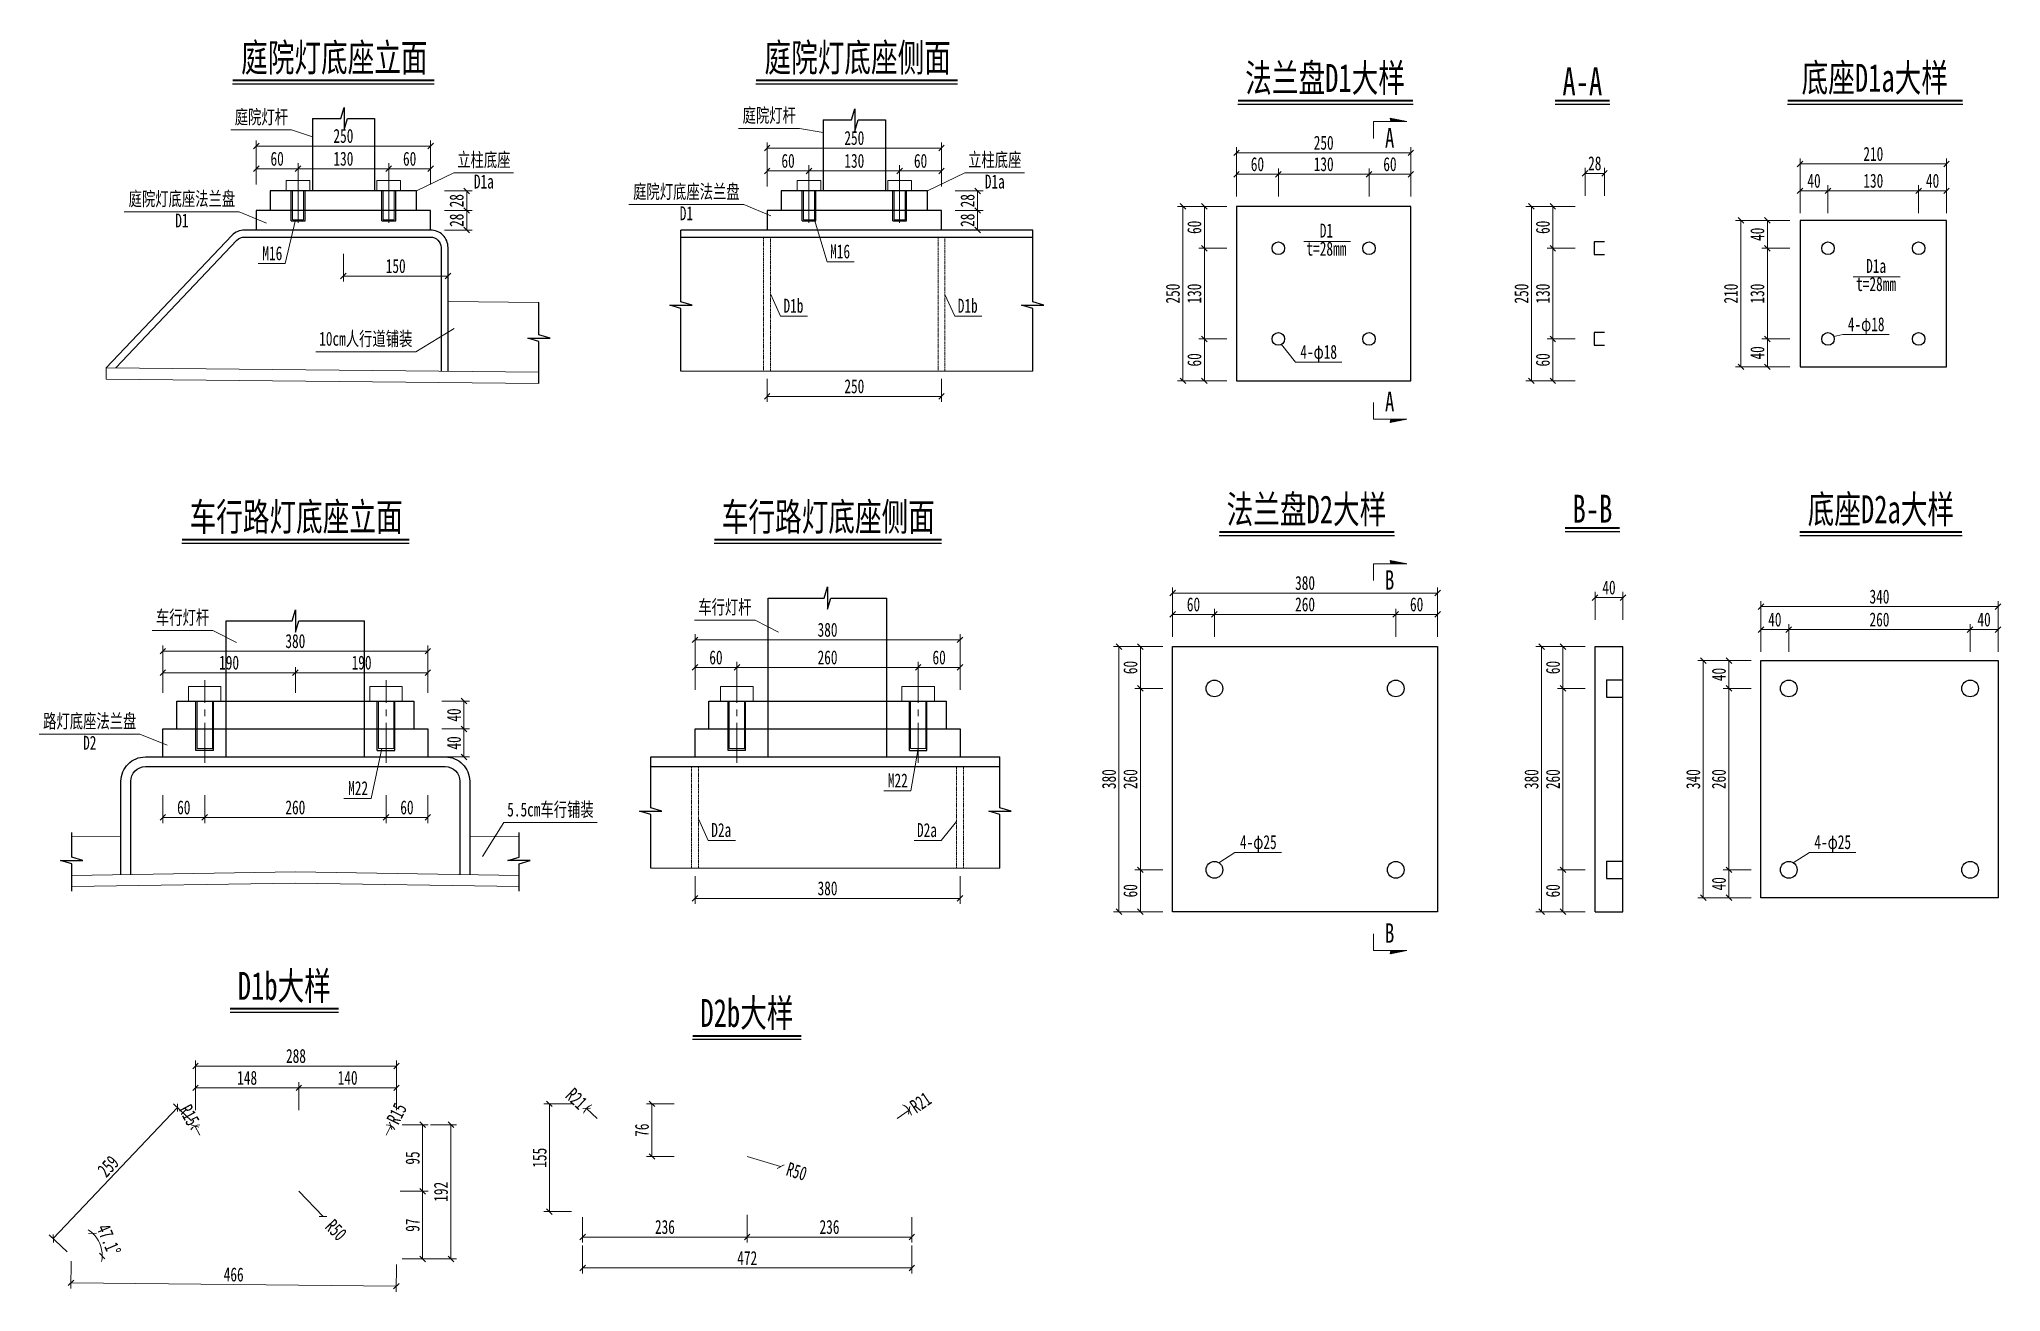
# Model space of a CAD drawing. Header units: millimetres. Extents: x -13368 to 383539, y -58537 to -26098.
# Drawn here: x 34805 to 37618, y -33380 to -31584 of the extents above; entities that cross this region are included whole.
import ezdxf
from ezdxf.enums import TextEntityAlignment as Align

# ---------------------------------------------------------------- set-up
doc = ezdxf.new("R2010")
doc.units = ezdxf.units.MM
doc.linetypes.add('CENTER2', pattern=[28.575, 19.05, -3.175, 3.175, -3.175])
doc.linetypes.add('DASHED', pattern=[0.75, 0.5, -0.25])
doc.layers.get('Defpoints').update_dxf_attribs({"color": 8})
for name, color, linetype, lineweight in [('Dim', 4, 'Continuous', 15), ('中心线', 2, 'CENTER2', 15), ('文字', 7, 'Continuous', 15), ('标注线及字体', 2, 'Continuous', 15), ('细实线', 4, 'Continuous', 15), ('虚线', 7, 'DASHED', 13), ('钢板粗线', 1, 'Continuous', 25), ('钢板细线', 6, 'Continuous', 15)]:
    doc.layers.add(name, color=color, linetype=linetype, lineweight=lineweight)
doc.styles.add('111', font='', dxfattribs={"width": 0.7})
doc.styles.add('BM_Dim', font='', dxfattribs={"width": 0.85})
doc.styles.get('111').set_extended_font_data('仿宋_GB2312')
doc.styles.get('BM_Dim').set_extended_font_data('仿宋_GB2312')
doc.dimstyles.new('200', dxfattribs={"dimscale": 0, "dimtxt": 2.5, "dimasz": 1, "dimexe": 1, "dimexo": 1, "dimgap": 0.6, "dimtad": 1, "dimdec": 0, "dimdsep": 46, "dimtxsty": '111', "dimblk": 'OBLIQUE', "dimcen": 0, "dimclrd": 4, "dimclre": 4, "dimclrt": 4, "dimadec": 1, "dimazin": 2, "dimtfac": 1, "dimtdec": 0, "dimtix": 1, "dimtmove": 2, "dimatfit": 3, "dimfxl": 4, "dimfxlon": 1, "dimtolj": 1, "dimlwd": -1, "dimlwe": -1, "dimarcsym": 0})

msp = doc.modelspace()

# ---------------------------------------------------------------- texts
at = {"layer": '文字', "style": 'BM_Dim', "width": 0.7}
for s, p in [('庭院灯杆', (35123.9, -31711.8)), ('庭院灯杆', (35852.1, -31709.5)), ('立柱底座', (35442.9, -31773.2)), ('立柱底座', (36175.5, -31773.2)), ('D1a', (35442.9, -31804.4)), ('D1a', (36175.5, -31804.4)), ('庭院灯底座法兰盘', (35009.9, -31829.1)), ('庭院灯底座法兰盘', (35733.3, -31818.8)), ('D1', (35009.9, -31860.2)), ('D1', (35733.3, -31849.9)), ('D1', (36651, -31874.6)), ('M16', (35139.6, -31907.1)), ('M16', (35953.7, -31904.5)), ('t=28mm', (36651, -31900.6)), ('D1a', (37439.2, -31925.4)), ('t=28mm', (37439.2, -31951.3)), ('D1b', (35886.8, -31982.4)), ('D1b', (36136.7, -31982.4)), ('10cm人行道铺装', (35273.6, -32029.7)), ('4-φ18', (37425, -32008.9)), ('4-φ18', (36639.9, -32048.5)), ('车行灯杆', (35010.9, -32429.2)), ('车行灯杆', (35788.6, -32414.4)), ('路灯底座法兰盘', (34877.8, -32577.8)), ('D2', (34877.8, -32608.9)), ('M22', (35262.6, -32673.9)), ('M22', (36036.5, -32662.9)), ('5.5cm车行铺装', (35538.4, -32704.5)), ('D2a', (35783.3, -32733.9)), ('D2a', (36078.3, -32734)), ('4-φ25', (36553.4, -32751.2)), ('4-φ25', (37377, -32751.2))]:
    msp.add_text(s, height=20, dxfattribs=at).set_placement(p, align=Align.BOTTOM_CENTER)
for s, p in [('A', (36741.7, -31739.7)), ('A', (36741.7, -32117.8)), ('B', (36741.7, -32373.5)), ('B', (36741.7, -32879.6))]:
    msp.add_text(s, height=28, dxfattribs=at).set_placement(p, align=Align.CENTER)
at = {"layer": '标注线及字体', "color": 0, "style": '111', "width": 0.7}
for s, p in [('庭院灯底座立面', (35228.5, -31609.9)), ('庭院灯底座侧面', (35978.9, -31609.9)), ('底座D1a大样', (37437.3, -31638.9)), ('法兰盘D1大样', (36649.1, -31638.9)), ('A-A', (37018, -31644.8)), ('法兰盘D2大样', (36622.4, -32257.3)), ('底座D2a大样', (37446, -32257.3)), ('车行路灯底座立面', (35173.7, -32268.2)), ('车行路灯底座侧面', (35936.8, -32268.2)), ('B-B', (37032.5, -32257.4)), ('D1b大样', (35156.8, -32940.5)), ('D2b大样', (35820.1, -32979.3))]:
    msp.add_text(s, height=40, dxfattribs=at).set_placement(p, align=Align.MIDDLE)

# ---------------------------------------------------------------- blocks, each defined once
blk = doc.blocks.new('_Oblique')
at = {"color": 0, "linetype": 'ByBlock', "lineweight": -2}
blk.add_line((-0.5, -0.5), (0.5, 0.5), dxfattribs=at)
blk = doc.blocks.new('*D243')
at = {"layer": 'Defpoints', "color": 0}
for p in [(35366.5, -31737.5), (35116.5, -31800.5), (35366.5, -31800.5)]:
    blk.add_point(p, dxfattribs=at)
at = {"layer": '细实线', "color": 4}
for p, q in [((35116.5, -31769.5), (35116.5, -31729.5)), ((35116.5, -31737.5), (35366.5, -31737.5)), ((35366.5, -31769.5), (35366.5, -31729.5))]:
    blk.add_line(p, q, dxfattribs=at)
at = {"layer": '细实线', "color": 4, "xscale": 8, "yscale": 8, "zscale": 8, "rotation": 180}
blk.add_blockref('_Oblique', (35116.5, -31737.5), dxfattribs=at)
at = {"layer": '细实线', "color": 4, "xscale": 8, "yscale": 8, "zscale": 8}
blk.add_blockref('_Oblique', (35366.5, -31737.5), dxfattribs=at)
at = {"layer": '细实线', "color": 4, "insert": (35241.5, -31723.1), "char_height": 20, "attachment_point": 5, "style": '111'}
blk.add_mtext('\\A1;250', dxfattribs=at)
blk = doc.blocks.new('*D244')
at = {"layer": 'Defpoints', "color": 0}
for p in [(35241.5, -31857.9), (35391.5, -31897.8), (35241.5, -31923.9)]:
    blk.add_point(p, dxfattribs=at)
at = {"layer": '细实线', "color": 4}
for p, q in [((35241.5, -31891.9), (35241.5, -31931.9)), ((35391.5, -31905.8), (35391.5, -31931.9)), ((35391.5, -31923.9), (35241.5, -31923.9))]:
    blk.add_line(p, q, dxfattribs=at)
at = {"layer": '细实线', "color": 4, "xscale": 8, "yscale": 8, "zscale": 8, "rotation": 180}
blk.add_blockref('_Oblique', (35241.5, -31923.9), dxfattribs=at)
at = {"layer": '细实线', "color": 4, "xscale": 8, "yscale": 8, "zscale": 8}
blk.add_blockref('_Oblique', (35391.5, -31923.9), dxfattribs=at)
at = {"layer": '细实线', "color": 4, "insert": (35316.5, -31909.6), "char_height": 20, "attachment_point": 5, "style": '111'}
blk.add_mtext('\\A1;150', dxfattribs=at)
blk = doc.blocks.new('*D245')
at = {"layer": 'Defpoints', "color": 0}
for p in [(35361.7, -31829.9), (35361.7, -31857.9), (35418.3, -31857.9)]:
    blk.add_point(p, dxfattribs=at)
at = {"layer": '细实线', "color": 4}
for p, q in [((35386.3, -31829.9), (35426.3, -31829.9)), ((35418.3, -31829.9), (35418.3, -31857.9)), ((35386.3, -31857.9), (35426.3, -31857.9))]:
    blk.add_line(p, q, dxfattribs=at)
at = {"layer": '细实线', "color": 4, "xscale": 8, "yscale": 8, "zscale": 8}
for p, rotation in [((35418.3, -31829.9), 90), ((35418.3, -31857.9), 270)]:
    blk.add_blockref('_Oblique', p, dxfattribs=dict(at, rotation=rotation))
at = {"layer": '细实线', "color": 4, "insert": (35403.9, -31843.9), "char_height": 20, "attachment_point": 5, "rotation": 90, "style": '111'}
blk.add_mtext('\\A1;28', dxfattribs=at)
blk = doc.blocks.new('*D246')
at = {"layer": 'Defpoints', "color": 0}
for p in [(36522.1, -31777.9), (36522.1, -31859), (36582.1, -31884)]:
    blk.add_point(p, dxfattribs=at)
at = {"layer": '细实线', "color": 4}
for p, q in [((36522.1, -31809.9), (36522.1, -31769.9)), ((36582.1, -31777.9), (36522.1, -31777.9)), ((36582.1, -31809.9), (36582.1, -31769.9))]:
    blk.add_line(p, q, dxfattribs=at)
at = {"layer": '细实线', "color": 4, "xscale": 8, "yscale": 8, "zscale": 8, "rotation": 180}
blk.add_blockref('_Oblique', (36522.1, -31777.9), dxfattribs=at)
at = {"layer": '细实线', "color": 4, "xscale": 8, "yscale": 8, "zscale": 8}
blk.add_blockref('_Oblique', (36582.1, -31777.9), dxfattribs=at)
at = {"layer": '细实线', "color": 4, "insert": (36552.1, -31763.6), "char_height": 20, "attachment_point": 5, "style": '111'}
blk.add_mtext('\\A1;60', dxfattribs=at)
blk = doc.blocks.new('*D247')
at = {"layer": 'Defpoints', "color": 0}
for p in [(36582.1, -31777.9), (36582.1, -31884), (36712.1, -31884)]:
    blk.add_point(p, dxfattribs=at)
at = {"layer": '细实线', "color": 4}
for p, q in [((36582.1, -31809.9), (36582.1, -31769.9)), ((36712.1, -31777.9), (36582.1, -31777.9)), ((36712.1, -31809.9), (36712.1, -31769.9))]:
    blk.add_line(p, q, dxfattribs=at)
at = {"layer": '细实线', "color": 4, "xscale": 8, "yscale": 8, "zscale": 8, "rotation": 180}
blk.add_blockref('_Oblique', (36582.1, -31777.9), dxfattribs=at)
at = {"layer": '细实线', "color": 4, "xscale": 8, "yscale": 8, "zscale": 8}
blk.add_blockref('_Oblique', (36712.1, -31777.9), dxfattribs=at)
at = {"layer": '细实线', "color": 4, "insert": (36647.1, -31763.6), "char_height": 20, "attachment_point": 5, "style": '111'}
blk.add_mtext('\\A1;130', dxfattribs=at)
blk = doc.blocks.new('*D248')
at = {"layer": 'Defpoints', "color": 0}
for p in [(36772.1, -31777.9), (36772.1, -31859), (36712.1, -31884)]:
    blk.add_point(p, dxfattribs=at)
at = {"layer": '细实线', "color": 4}
for p, q in [((36712.1, -31809.9), (36712.1, -31769.9)), ((36712.1, -31777.9), (36772.1, -31777.9)), ((36772.1, -31809.9), (36772.1, -31769.9))]:
    blk.add_line(p, q, dxfattribs=at)
at = {"layer": '细实线', "color": 4, "xscale": 8, "yscale": 8, "zscale": 8, "rotation": 180}
blk.add_blockref('_Oblique', (36712.1, -31777.9), dxfattribs=at)
at = {"layer": '细实线', "color": 4, "xscale": 8, "yscale": 8, "zscale": 8}
blk.add_blockref('_Oblique', (36772.1, -31777.9), dxfattribs=at)
at = {"layer": '细实线', "color": 4, "insert": (36742.1, -31763.6), "char_height": 20, "attachment_point": 5, "style": '111'}
blk.add_mtext('\\A1;60', dxfattribs=at)
blk = doc.blocks.new('*D249')
at = {"layer": 'Defpoints', "color": 0}
for p in [(36522.1, -31747.2), (36522.1, -31824), (36772.1, -31824)]:
    blk.add_point(p, dxfattribs=at)
at = {"layer": '细实线', "color": 4}
for p, q in [((36522.1, -31779.2), (36522.1, -31739.2)), ((36772.1, -31747.2), (36522.1, -31747.2)), ((36772.1, -31779.2), (36772.1, -31739.2))]:
    blk.add_line(p, q, dxfattribs=at)
at = {"layer": '细实线', "color": 4, "xscale": 8, "yscale": 8, "zscale": 8, "rotation": 180}
blk.add_blockref('_Oblique', (36522.1, -31747.2), dxfattribs=at)
at = {"layer": '细实线', "color": 4, "xscale": 8, "yscale": 8, "zscale": 8}
blk.add_blockref('_Oblique', (36772.1, -31747.2), dxfattribs=at)
at = {"layer": '细实线', "color": 4, "insert": (36647.1, -31732.9), "char_height": 20, "attachment_point": 5, "style": '111'}
blk.add_mtext('\\A1;250', dxfattribs=at)
blk = doc.blocks.new('*D250')
at = {"layer": 'Defpoints', "color": 0}
for p in [(36582.1, -32014), (36476, -32074), (36557.1, -32074)]:
    blk.add_point(p, dxfattribs=at)
at = {"layer": '细实线', "color": 4}
for p, q in [((36508, -32014), (36468, -32014)), ((36476, -32014), (36476, -32074)), ((36508, -32074), (36468, -32074))]:
    blk.add_line(p, q, dxfattribs=at)
at = {"layer": '细实线', "color": 4, "xscale": 8, "yscale": 8, "zscale": 8}
for p, rotation in [((36476, -32014), 90), ((36476, -32074), 270)]:
    blk.add_blockref('_Oblique', p, dxfattribs=dict(at, rotation=rotation))
at = {"layer": '细实线', "color": 4, "insert": (36461.7, -32044), "char_height": 20, "attachment_point": 5, "rotation": 90, "style": '111'}
blk.add_mtext('\\A1;60', dxfattribs=at)
blk = doc.blocks.new('*D251')
at = {"layer": 'Defpoints', "color": 0}
for p in [(36582.1, -31884), (36476, -32014), (36582.1, -32014)]:
    blk.add_point(p, dxfattribs=at)
at = {"layer": '细实线', "color": 4}
for p, q in [((36508, -31884), (36468, -31884)), ((36476, -31884), (36476, -32014)), ((36508, -32014), (36468, -32014))]:
    blk.add_line(p, q, dxfattribs=at)
at = {"layer": '细实线', "color": 4, "xscale": 8, "yscale": 8, "zscale": 8}
for p, rotation in [((36476, -31884), 90), ((36476, -32014), 270)]:
    blk.add_blockref('_Oblique', p, dxfattribs=dict(at, rotation=rotation))
at = {"layer": '细实线', "color": 4, "insert": (36461.7, -31949), "char_height": 20, "attachment_point": 5, "rotation": 90, "style": '111'}
blk.add_mtext('\\A1;130', dxfattribs=at)
blk = doc.blocks.new('*D252')
at = {"layer": 'Defpoints', "color": 0}
for p in [(36476, -31824), (36557.1, -31824), (36582.1, -31884)]:
    blk.add_point(p, dxfattribs=at)
at = {"layer": '细实线', "color": 4}
for p, q in [((36508, -31824), (36468, -31824)), ((36476, -31884), (36476, -31824)), ((36508, -31884), (36468, -31884))]:
    blk.add_line(p, q, dxfattribs=at)
at = {"layer": '细实线', "color": 4, "xscale": 8, "yscale": 8, "zscale": 8}
for p, rotation in [((36476, -31824), 90), ((36476, -31884), 270)]:
    blk.add_blockref('_Oblique', p, dxfattribs=dict(at, rotation=rotation))
at = {"layer": '细实线', "color": 4, "insert": (36461.7, -31854), "char_height": 20, "attachment_point": 5, "rotation": 90, "style": '111'}
blk.add_mtext('\\A1;60', dxfattribs=at)
blk = doc.blocks.new('*D253')
at = {"layer": 'Defpoints', "color": 0}
for p in [(36522.1, -31824), (36445.3, -32074), (36522.1, -32074)]:
    blk.add_point(p, dxfattribs=at)
at = {"layer": '细实线', "color": 4}
for p, q in [((36477.3, -31824), (36437.3, -31824)), ((36445.3, -31824), (36445.3, -32074)), ((36477.3, -32074), (36437.3, -32074))]:
    blk.add_line(p, q, dxfattribs=at)
at = {"layer": '细实线', "color": 4, "xscale": 8, "yscale": 8, "zscale": 8}
for p, rotation in [((36445.3, -31824), 90), ((36445.3, -32074), 270)]:
    blk.add_blockref('_Oblique', p, dxfattribs=dict(at, rotation=rotation))
at = {"layer": '细实线', "color": 4, "insert": (36430.9, -31949), "char_height": 20, "attachment_point": 5, "rotation": 90, "style": '111'}
blk.add_mtext('\\A1;250', dxfattribs=at)
blk = doc.blocks.new('*D255')
at = {"layer": 'Defpoints', "color": 0}
for p in [(35306.5, -31770.1), (35176.5, -31800.5), (35306.5, -31800.5)]:
    blk.add_point(p, dxfattribs=at)
at = {"layer": '细实线', "color": 4}
for p, q in [((35176.5, -31792.5), (35176.5, -31762.1)), ((35176.5, -31770.1), (35306.5, -31770.1)), ((35306.5, -31792.5), (35306.5, -31762.1))]:
    blk.add_line(p, q, dxfattribs=at)
at = {"layer": '细实线', "color": 4, "xscale": 8, "yscale": 8, "zscale": 8, "rotation": 180}
blk.add_blockref('_Oblique', (35176.5, -31770.1), dxfattribs=at)
at = {"layer": '细实线', "color": 4, "xscale": 8, "yscale": 8, "zscale": 8}
blk.add_blockref('_Oblique', (35306.5, -31770.1), dxfattribs=at)
at = {"layer": '细实线', "color": 4, "insert": (35241.5, -31755.8), "char_height": 20, "attachment_point": 5, "style": '111'}
blk.add_mtext('\\A1;130', dxfattribs=at)
blk = doc.blocks.new('*D256')
at = {"layer": 'Defpoints', "color": 0}
for p in [(35306.5, -31770.1), (35306.5, -31800.5), (35366.5, -31800.5)]:
    blk.add_point(p, dxfattribs=at)
at = {"layer": '细实线', "color": 4}
for p, q in [((35306.5, -31792.5), (35306.5, -31762.1)), ((35366.5, -31770.1), (35306.5, -31770.1)), ((35366.5, -31792.5), (35366.5, -31762.1))]:
    blk.add_line(p, q, dxfattribs=at)
at = {"layer": '细实线', "color": 4, "xscale": 8, "yscale": 8, "zscale": 8, "rotation": 180}
blk.add_blockref('_Oblique', (35306.5, -31770.1), dxfattribs=at)
at = {"layer": '细实线', "color": 4, "xscale": 8, "yscale": 8, "zscale": 8}
blk.add_blockref('_Oblique', (35366.5, -31770.1), dxfattribs=at)
at = {"layer": '细实线', "color": 4, "insert": (35336.5, -31755.8), "char_height": 20, "attachment_point": 5, "style": '111'}
blk.add_mtext('\\A1;60', dxfattribs=at)
blk = doc.blocks.new('*D257')
at = {"layer": 'Defpoints', "color": 0}
for p in [(35362.6, -32573.1), (35362.6, -32613.1), (35414.4, -32613.1)]:
    blk.add_point(p, dxfattribs=at)
at = {"layer": '细实线', "color": 4}
for p, q in [((35382.4, -32573.1), (35422.4, -32573.1)), ((35414.4, -32573.1), (35414.4, -32613.1)), ((35382.4, -32613.1), (35422.4, -32613.1))]:
    blk.add_line(p, q, dxfattribs=at)
at = {"layer": '细实线', "color": 4, "xscale": 8, "yscale": 8, "zscale": 8}
for p, rotation in [((35414.4, -32573.1), 90), ((35414.4, -32613.1), 270)]:
    blk.add_blockref('_Oblique', p, dxfattribs=dict(at, rotation=rotation))
at = {"layer": '细实线', "color": 4, "insert": (35400.1, -32593.1), "char_height": 20, "attachment_point": 5, "rotation": 90, "style": '111'}
blk.add_mtext('\\A1;40', dxfattribs=at)
blk = doc.blocks.new('*D258')
at = {"layer": 'Defpoints', "color": 0}
for p in [(35362.6, -32492.4), (35172.6, -32529.5), (35362.6, -32529.5)]:
    blk.add_point(p, dxfattribs=at)
at = {"layer": '细实线', "color": 4}
for p, q in [((35172.6, -32521.5), (35172.6, -32484.4)), ((35362.6, -32521.5), (35362.6, -32484.4)), ((35172.6, -32492.4), (35362.6, -32492.4))]:
    blk.add_line(p, q, dxfattribs=at)
at = {"layer": '细实线', "color": 4, "xscale": 8, "yscale": 8, "zscale": 8, "rotation": 180}
blk.add_blockref('_Oblique', (35172.6, -32492.4), dxfattribs=at)
at = {"layer": '细实线', "color": 4, "xscale": 8, "yscale": 8, "zscale": 8}
blk.add_blockref('_Oblique', (35362.6, -32492.4), dxfattribs=at)
at = {"layer": '细实线', "color": 4, "insert": (35267.6, -32478.1), "char_height": 20, "attachment_point": 5, "style": '111'}
blk.add_mtext('\\A1;190', dxfattribs=at)
blk = doc.blocks.new('*D259')
at = {"layer": 'Defpoints', "color": 0}
for p in [(34982.6, -32492.4), (34982.6, -32529.5), (35172.6, -32529.5)]:
    blk.add_point(p, dxfattribs=at)
at = {"layer": '细实线', "color": 4}
for p, q in [((34982.6, -32521.5), (34982.6, -32484.4)), ((35172.6, -32521.5), (35172.6, -32484.4)), ((35172.6, -32492.4), (34982.6, -32492.4))]:
    blk.add_line(p, q, dxfattribs=at)
at = {"layer": '细实线', "color": 4, "xscale": 8, "yscale": 8, "zscale": 8, "rotation": 180}
blk.add_blockref('_Oblique', (34982.6, -32492.4), dxfattribs=at)
at = {"layer": '细实线', "color": 4, "xscale": 8, "yscale": 8, "zscale": 8}
blk.add_blockref('_Oblique', (35172.6, -32492.4), dxfattribs=at)
at = {"layer": '细实线', "color": 4, "insert": (35077.6, -32478.1), "char_height": 20, "attachment_point": 5, "style": '111'}
blk.add_mtext('\\A1;190', dxfattribs=at)
blk = doc.blocks.new('*D260')
at = {"layer": 'Defpoints', "color": 0}
for p in [(34982.6, -32461.5), (34982.6, -32498.7), (35362.6, -32498.7)]:
    blk.add_point(p, dxfattribs=at)
at = {"layer": '细实线', "color": 4}
for p, q in [((34982.6, -32490.7), (34982.6, -32453.5)), ((35362.6, -32490.7), (35362.6, -32453.5)), ((35362.6, -32461.5), (34982.6, -32461.5))]:
    blk.add_line(p, q, dxfattribs=at)
at = {"layer": '细实线', "color": 4, "xscale": 8, "yscale": 8, "zscale": 8, "rotation": 180}
blk.add_blockref('_Oblique', (34982.6, -32461.5), dxfattribs=at)
at = {"layer": '细实线', "color": 4, "xscale": 8, "yscale": 8, "zscale": 8}
blk.add_blockref('_Oblique', (35362.6, -32461.5), dxfattribs=at)
at = {"layer": '细实线', "color": 4, "insert": (35172.6, -32447.2), "char_height": 20, "attachment_point": 5, "style": '111'}
blk.add_mtext('\\A1;380', dxfattribs=at)
blk = doc.blocks.new('*D261')
at = {"layer": 'Defpoints', "color": 0}
for p in [(35042.6, -32573.1), (34982.6, -32613.1), (35042.6, -32699.9)]:
    blk.add_point(p, dxfattribs=at)
at = {"layer": '细实线', "color": 4}
for p, q in [((34982.6, -32667.9), (34982.6, -32707.9)), ((35042.6, -32667.9), (35042.6, -32707.9)), ((34982.6, -32699.9), (35042.6, -32699.9))]:
    blk.add_line(p, q, dxfattribs=at)
at = {"layer": '细实线', "color": 4, "xscale": 8, "yscale": 8, "zscale": 8, "rotation": 180}
blk.add_blockref('_Oblique', (34982.6, -32699.9), dxfattribs=at)
at = {"layer": '细实线', "color": 4, "xscale": 8, "yscale": 8, "zscale": 8}
blk.add_blockref('_Oblique', (35042.6, -32699.9), dxfattribs=at)
at = {"layer": '细实线', "color": 4, "insert": (35012.6, -32685.6), "char_height": 20, "attachment_point": 5, "style": '111'}
blk.add_mtext('\\A1;60', dxfattribs=at)
blk = doc.blocks.new('*D262')
at = {"layer": 'Defpoints', "color": 0}
for p in [(35042.6, -32573.1), (35302.6, -32613.1), (35042.6, -32699.9)]:
    blk.add_point(p, dxfattribs=at)
at = {"layer": '细实线', "color": 4}
for p, q in [((35042.6, -32667.9), (35042.6, -32707.9)), ((35302.6, -32667.9), (35302.6, -32707.9)), ((35302.6, -32699.9), (35042.6, -32699.9))]:
    blk.add_line(p, q, dxfattribs=at)
at = {"layer": '细实线', "color": 4, "xscale": 8, "yscale": 8, "zscale": 8, "rotation": 180}
blk.add_blockref('_Oblique', (35042.6, -32699.9), dxfattribs=at)
at = {"layer": '细实线', "color": 4, "xscale": 8, "yscale": 8, "zscale": 8}
blk.add_blockref('_Oblique', (35302.6, -32699.9), dxfattribs=at)
at = {"layer": '细实线', "color": 4, "insert": (35172.6, -32685.6), "char_height": 20, "attachment_point": 5, "style": '111'}
blk.add_mtext('\\A1;260', dxfattribs=at)
blk = doc.blocks.new('*D263')
at = {"layer": 'Defpoints', "color": 0}
for p in [(35302.6, -32613.1), (35362.6, -32613.1), (35302.6, -32699.9)]:
    blk.add_point(p, dxfattribs=at)
at = {"layer": '细实线', "color": 4}
for p, q in [((35302.6, -32667.9), (35302.6, -32707.9)), ((35362.6, -32667.9), (35362.6, -32707.9)), ((35362.6, -32699.9), (35302.6, -32699.9))]:
    blk.add_line(p, q, dxfattribs=at)
at = {"layer": '细实线', "color": 4, "xscale": 8, "yscale": 8, "zscale": 8, "rotation": 180}
blk.add_blockref('_Oblique', (35302.6, -32699.9), dxfattribs=at)
at = {"layer": '细实线', "color": 4, "xscale": 8, "yscale": 8, "zscale": 8}
blk.add_blockref('_Oblique', (35362.6, -32699.9), dxfattribs=at)
at = {"layer": '细实线', "color": 4, "insert": (35332.6, -32685.6), "char_height": 20, "attachment_point": 5, "style": '111'}
blk.add_mtext('\\A1;60', dxfattribs=at)
blk = doc.blocks.new('*D264')
at = {"layer": 'Defpoints', "color": 0}
for p in [(36430.4, -32408.9), (36430.4, -32455), (36490.4, -32515)]:
    blk.add_point(p, dxfattribs=at)
at = {"layer": '细实线', "color": 4}
for p, q in [((36430.4, -32440.9), (36430.4, -32400.9)), ((36490.4, -32440.9), (36490.4, -32400.9)), ((36490.4, -32408.9), (36430.4, -32408.9))]:
    blk.add_line(p, q, dxfattribs=at)
at = {"layer": '细实线', "color": 4, "xscale": 8, "yscale": 8, "zscale": 8, "rotation": 180}
blk.add_blockref('_Oblique', (36430.4, -32408.9), dxfattribs=at)
at = {"layer": '细实线', "color": 4, "xscale": 8, "yscale": 8, "zscale": 8}
blk.add_blockref('_Oblique', (36490.4, -32408.9), dxfattribs=at)
at = {"layer": '细实线', "color": 4, "insert": (36460.4, -32394.6), "char_height": 20, "attachment_point": 5, "style": '111'}
blk.add_mtext('\\A1;60', dxfattribs=at)
blk = doc.blocks.new('*D265')
at = {"layer": 'Defpoints', "color": 0}
for p in [(36490.4, -32408.9), (36490.4, -32515), (36750.4, -32515)]:
    blk.add_point(p, dxfattribs=at)
at = {"layer": '细实线', "color": 4}
for p, q in [((36490.4, -32440.9), (36490.4, -32400.9)), ((36750.4, -32440.9), (36750.4, -32400.9)), ((36750.4, -32408.9), (36490.4, -32408.9))]:
    blk.add_line(p, q, dxfattribs=at)
at = {"layer": '细实线', "color": 4, "xscale": 8, "yscale": 8, "zscale": 8, "rotation": 180}
blk.add_blockref('_Oblique', (36490.4, -32408.9), dxfattribs=at)
at = {"layer": '细实线', "color": 4, "xscale": 8, "yscale": 8, "zscale": 8}
blk.add_blockref('_Oblique', (36750.4, -32408.9), dxfattribs=at)
at = {"layer": '细实线', "color": 4, "insert": (36620.4, -32394.6), "char_height": 20, "attachment_point": 5, "style": '111'}
blk.add_mtext('\\A1;260', dxfattribs=at)
blk = doc.blocks.new('*D266')
at = {"layer": 'Defpoints', "color": 0}
for p in [(36750.4, -32408.9), (36810.4, -32455), (36750.4, -32515)]:
    blk.add_point(p, dxfattribs=at)
at = {"layer": '细实线', "color": 4}
for p, q in [((36750.4, -32440.9), (36750.4, -32400.9)), ((36810.4, -32440.9), (36810.4, -32400.9)), ((36810.4, -32408.9), (36750.4, -32408.9))]:
    blk.add_line(p, q, dxfattribs=at)
at = {"layer": '细实线', "color": 4, "xscale": 8, "yscale": 8, "zscale": 8, "rotation": 180}
blk.add_blockref('_Oblique', (36750.4, -32408.9), dxfattribs=at)
at = {"layer": '细实线', "color": 4, "xscale": 8, "yscale": 8, "zscale": 8}
blk.add_blockref('_Oblique', (36810.4, -32408.9), dxfattribs=at)
at = {"layer": '细实线', "color": 4, "insert": (36780.4, -32394.6), "char_height": 20, "attachment_point": 5, "style": '111'}
blk.add_mtext('\\A1;60', dxfattribs=at)
blk = doc.blocks.new('*D267')
at = {"layer": 'Defpoints', "color": 0}
for p in [(36430.4, -32378.2), (36430.4, -32455), (36810.4, -32455)]:
    blk.add_point(p, dxfattribs=at)
at = {"layer": '细实线', "color": 4}
for p, q in [((36430.4, -32410.2), (36430.4, -32370.2)), ((36810.4, -32410.2), (36810.4, -32370.2)), ((36810.4, -32378.2), (36430.4, -32378.2))]:
    blk.add_line(p, q, dxfattribs=at)
at = {"layer": '细实线', "color": 4, "xscale": 8, "yscale": 8, "zscale": 8, "rotation": 180}
blk.add_blockref('_Oblique', (36430.4, -32378.2), dxfattribs=at)
at = {"layer": '细实线', "color": 4, "xscale": 8, "yscale": 8, "zscale": 8}
blk.add_blockref('_Oblique', (36810.4, -32378.2), dxfattribs=at)
at = {"layer": '细实线', "color": 4, "insert": (36620.4, -32363.9), "char_height": 20, "attachment_point": 5, "style": '111'}
blk.add_mtext('\\A1;380', dxfattribs=at)
blk = doc.blocks.new('*D268')
at = {"layer": 'Defpoints', "color": 0}
for p in [(36490.4, -32775), (36384.3, -32835), (36430.4, -32835)]:
    blk.add_point(p, dxfattribs=at)
at = {"layer": '细实线', "color": 4}
for p, q in [((36416.3, -32775), (36376.3, -32775)), ((36384.3, -32775), (36384.3, -32835)), ((36416.3, -32835), (36376.3, -32835))]:
    blk.add_line(p, q, dxfattribs=at)
at = {"layer": '细实线', "color": 4, "xscale": 8, "yscale": 8, "zscale": 8}
for p, rotation in [((36384.3, -32775), 90), ((36384.3, -32835), 270)]:
    blk.add_blockref('_Oblique', p, dxfattribs=dict(at, rotation=rotation))
at = {"layer": '细实线', "color": 4, "insert": (36370, -32805), "char_height": 20, "attachment_point": 5, "rotation": 90, "style": '111'}
blk.add_mtext('\\A1;60', dxfattribs=at)
blk = doc.blocks.new('*D269')
at = {"layer": 'Defpoints', "color": 0}
for p in [(36490.4, -32515), (36384.3, -32775), (36490.4, -32775)]:
    blk.add_point(p, dxfattribs=at)
at = {"layer": '细实线', "color": 4}
for p, q in [((36416.3, -32515), (36376.3, -32515)), ((36384.3, -32515), (36384.3, -32775)), ((36416.3, -32775), (36376.3, -32775))]:
    blk.add_line(p, q, dxfattribs=at)
at = {"layer": '细实线', "color": 4, "xscale": 8, "yscale": 8, "zscale": 8}
for p, rotation in [((36384.3, -32515), 90), ((36384.3, -32775), 270)]:
    blk.add_blockref('_Oblique', p, dxfattribs=dict(at, rotation=rotation))
at = {"layer": '细实线', "color": 4, "insert": (36370, -32645), "char_height": 20, "attachment_point": 5, "rotation": 90, "style": '111'}
blk.add_mtext('\\A1;260', dxfattribs=at)
blk = doc.blocks.new('*D270')
at = {"layer": 'Defpoints', "color": 0}
for p in [(36430.4, -32455), (36384.3, -32515), (36490.4, -32515)]:
    blk.add_point(p, dxfattribs=at)
at = {"layer": '细实线', "color": 4}
for p, q in [((36416.3, -32455), (36376.3, -32455)), ((36384.3, -32455), (36384.3, -32515)), ((36416.3, -32515), (36376.3, -32515))]:
    blk.add_line(p, q, dxfattribs=at)
at = {"layer": '细实线', "color": 4, "xscale": 8, "yscale": 8, "zscale": 8}
for p, rotation in [((36384.3, -32455), 90), ((36384.3, -32515), 270)]:
    blk.add_blockref('_Oblique', p, dxfattribs=dict(at, rotation=rotation))
at = {"layer": '细实线', "color": 4, "insert": (36370, -32485), "char_height": 20, "attachment_point": 5, "rotation": 90, "style": '111'}
blk.add_mtext('\\A1;60', dxfattribs=at)
blk = doc.blocks.new('*D271')
at = {"layer": 'Defpoints', "color": 0}
for p in [(36430.4, -32455), (36353.6, -32835), (36430.4, -32835)]:
    blk.add_point(p, dxfattribs=at)
at = {"layer": '细实线', "color": 4}
for p, q in [((36385.6, -32455), (36345.6, -32455)), ((36353.6, -32455), (36353.6, -32835)), ((36385.6, -32835), (36345.6, -32835))]:
    blk.add_line(p, q, dxfattribs=at)
at = {"layer": '细实线', "color": 4, "xscale": 8, "yscale": 8, "zscale": 8}
for p, rotation in [((36353.6, -32455), 90), ((36353.6, -32835), 270)]:
    blk.add_blockref('_Oblique', p, dxfattribs=dict(at, rotation=rotation))
at = {"layer": '细实线', "color": 4, "insert": (36339.3, -32645), "char_height": 20, "attachment_point": 5, "rotation": 90, "style": '111'}
blk.add_mtext('\\A1;380', dxfattribs=at)
blk = doc.blocks.new('*D312')
at = {"layer": 'Defpoints', "color": 0}
for p in [(35849.1, -32063.4), (36099.1, -32063.4), (36099.1, -32096.3)]:
    blk.add_point(p, dxfattribs=at)
at = {"layer": '细实线', "color": 4}
for p, q in [((35849.1, -32071.4), (35849.1, -32104.3)), ((36099.1, -32071.4), (36099.1, -32104.3)), ((35849.1, -32096.3), (36099.1, -32096.3))]:
    blk.add_line(p, q, dxfattribs=at)
at = {"layer": '细实线', "color": 4, "xscale": 8, "yscale": 8, "zscale": 8, "rotation": 180}
blk.add_blockref('_Oblique', (35849.1, -32096.3), dxfattribs=at)
at = {"layer": '细实线', "color": 4, "xscale": 8, "yscale": 8, "zscale": 8}
blk.add_blockref('_Oblique', (36099.1, -32096.3), dxfattribs=at)
at = {"layer": '细实线', "color": 4, "insert": (35974.1, -32082), "char_height": 20, "attachment_point": 5, "style": '111'}
blk.add_mtext('\\A1;250', dxfattribs=at)
blk = doc.blocks.new('*D313')
at = {"layer": 'Defpoints', "color": 0}
for p in [(35116.5, -31770.1), (35116.5, -31800.5), (35176.5, -31800.9)]:
    blk.add_point(p, dxfattribs=at)
at = {"layer": '细实线', "color": 4}
for p, q in [((35116.5, -31792.5), (35116.5, -31762.1)), ((35176.5, -31770.1), (35116.5, -31770.1)), ((35176.5, -31792.9), (35176.5, -31762.1))]:
    blk.add_line(p, q, dxfattribs=at)
at = {"layer": '细实线', "color": 4, "xscale": 8, "yscale": 8, "zscale": 8, "rotation": 180}
blk.add_blockref('_Oblique', (35116.5, -31770.1), dxfattribs=at)
at = {"layer": '细实线', "color": 4, "xscale": 8, "yscale": 8, "zscale": 8}
blk.add_blockref('_Oblique', (35176.5, -31770.1), dxfattribs=at)
at = {"layer": '细实线', "color": 4, "insert": (35146.5, -31755.8), "char_height": 20, "attachment_point": 5, "style": '111'}
blk.add_mtext('\\A1;60', dxfattribs=at)
blk = doc.blocks.new('*D314')
at = {"layer": 'Defpoints', "color": 0}
for p in [(36099.1, -31740.4), (35849.1, -31803.5), (36099.1, -31803.5)]:
    blk.add_point(p, dxfattribs=at)
at = {"layer": '细实线', "color": 4}
for p, q in [((35849.1, -31772.4), (35849.1, -31732.4)), ((35849.1, -31740.4), (36099.1, -31740.4)), ((36099.1, -31772.4), (36099.1, -31732.4))]:
    blk.add_line(p, q, dxfattribs=at)
at = {"layer": '细实线', "color": 4, "xscale": 8, "yscale": 8, "zscale": 8, "rotation": 180}
blk.add_blockref('_Oblique', (35849.1, -31740.4), dxfattribs=at)
at = {"layer": '细实线', "color": 4, "xscale": 8, "yscale": 8, "zscale": 8}
blk.add_blockref('_Oblique', (36099.1, -31740.4), dxfattribs=at)
at = {"layer": '细实线', "color": 4, "insert": (35974.1, -31726.1), "char_height": 20, "attachment_point": 5, "style": '111'}
blk.add_mtext('\\A1;250', dxfattribs=at)
blk = doc.blocks.new('*D315')
at = {"layer": 'Defpoints', "color": 0}
for p in [(36039.1, -31773.1), (35909.1, -31801.9), (36039.1, -31801.9)]:
    blk.add_point(p, dxfattribs=at)
at = {"layer": '细实线', "color": 4}
for p, q in [((35909.1, -31793.9), (35909.1, -31765.1)), ((35909.1, -31773.1), (36039.1, -31773.1)), ((36039.1, -31793.9), (36039.1, -31765.1))]:
    blk.add_line(p, q, dxfattribs=at)
at = {"layer": '细实线', "color": 4, "xscale": 8, "yscale": 8, "zscale": 8, "rotation": 180}
blk.add_blockref('_Oblique', (35909.1, -31773.1), dxfattribs=at)
at = {"layer": '细实线', "color": 4, "xscale": 8, "yscale": 8, "zscale": 8}
blk.add_blockref('_Oblique', (36039.1, -31773.1), dxfattribs=at)
at = {"layer": '细实线', "color": 4, "insert": (35974.1, -31758.8), "char_height": 20, "attachment_point": 5, "style": '111'}
blk.add_mtext('\\A1;130', dxfattribs=at)
blk = doc.blocks.new('*D316')
at = {"layer": 'Defpoints', "color": 0}
for p in [(36039.1, -31773.1), (36039.1, -31801.9), (36099.1, -31803.5)]:
    blk.add_point(p, dxfattribs=at)
at = {"layer": '细实线', "color": 4}
for p, q in [((36039.1, -31793.9), (36039.1, -31765.1)), ((36099.1, -31773.1), (36039.1, -31773.1)), ((36099.1, -31795.5), (36099.1, -31765.1))]:
    blk.add_line(p, q, dxfattribs=at)
at = {"layer": '细实线', "color": 4, "xscale": 8, "yscale": 8, "zscale": 8, "rotation": 180}
blk.add_blockref('_Oblique', (36039.1, -31773.1), dxfattribs=at)
at = {"layer": '细实线', "color": 4, "xscale": 8, "yscale": 8, "zscale": 8}
blk.add_blockref('_Oblique', (36099.1, -31773.1), dxfattribs=at)
at = {"layer": '细实线', "color": 4, "insert": (36069.1, -31758.8), "char_height": 20, "attachment_point": 5, "style": '111'}
blk.add_mtext('\\A1;60', dxfattribs=at)
blk = doc.blocks.new('*D317')
at = {"layer": 'Defpoints', "color": 0}
for p in [(35849.1, -31773.1), (35849.1, -31803.5), (35909.1, -31801.9)]:
    blk.add_point(p, dxfattribs=at)
at = {"layer": '细实线', "color": 4}
for p, q in [((35849.1, -31795.5), (35849.1, -31765.1)), ((35909.1, -31773.1), (35849.1, -31773.1)), ((35909.1, -31793.9), (35909.1, -31765.1))]:
    blk.add_line(p, q, dxfattribs=at)
at = {"layer": '细实线', "color": 4, "xscale": 8, "yscale": 8, "zscale": 8, "rotation": 180}
blk.add_blockref('_Oblique', (35849.1, -31773.1), dxfattribs=at)
at = {"layer": '细实线', "color": 4, "xscale": 8, "yscale": 8, "zscale": 8}
blk.add_blockref('_Oblique', (35909.1, -31773.1), dxfattribs=at)
at = {"layer": '细实线', "color": 4, "insert": (35879.1, -31758.8), "char_height": 20, "attachment_point": 5, "style": '111'}
blk.add_mtext('\\A1;60', dxfattribs=at)
blk = doc.blocks.new('*D318')
at = {"layer": 'Defpoints', "color": 0}
for p in [(35028.7, -33142.1), (35035.8, -33155.3)]:
    blk.add_point(p, dxfattribs=at)
at = {"layer": '细实线', "color": 4}
for p in [(35028.7, -33142.1), (35035.8, -33155.3)]:
    blk.add_line(p, (35028.7, -33142.1), dxfattribs=at)
blk.add_arc((35035.8, -33155.3), 15, 90, 149.1661, dxfattribs=at)
at = {"layer": '细实线', "color": 4, "xscale": 8, "yscale": 8, "zscale": 8, "rotation": 298.2340340150341}
blk.add_blockref('_Oblique', (35028.7, -33142.1), dxfattribs=at)
at = {"layer": '细实线', "color": 4, "insert": (35020.5, -33126.6), "char_height": 20, "attachment_point": 5, "rotation": 298.234, "style": '111'}
blk.add_mtext('\\A1;R15', dxfattribs=at)
blk = doc.blocks.new('*D319')
at = {"layer": 'Defpoints', "color": 0}
for p in [(35302.6, -33155.3), (35309.3, -33141.9)]:
    blk.add_point(p, dxfattribs=at)
at = {"layer": '细实线', "color": 4}
for p, q in [((35309.3, -33141.9), (35302.6, -33155.3)), ((35302.6, -33155.3), (35309.3, -33141.9))]:
    blk.add_line(p, q, dxfattribs=at)
blk.add_arc((35302.6, -33155.3), 15, 32.6277, 90, dxfattribs=at)
at = {"layer": '细实线', "color": 4, "xscale": 8, "yscale": 8, "zscale": 8, "rotation": 63.55971262958217}
blk.add_blockref('_Oblique', (35309.3, -33141.9), dxfattribs=at)
at = {"layer": '细实线', "color": 4, "insert": (35318, -33124.4), "char_height": 20, "attachment_point": 5, "rotation": 63.5597, "style": '111'}
blk.add_mtext('\\A1;R15', dxfattribs=at)
blk = doc.blocks.new('*D320')
at = {"layer": 'Defpoints', "color": 0}
for p in [(35025, -33145), (34851.3, -33328), (34851.3, -33328), (34894, -33316.5), (35317.6, -33332.7)]:
    blk.add_point(p, dxfattribs=at)
at = {"layer": '细实线', "color": 4}
for start, end in [(46.5014, 56.8667), (359.4263, 46.5014), (349.061, 359.4263)]:
    blk.add_arc((34851.3, -33328), 44.3, start, end, dxfattribs=at)
at = {"layer": '细实线', "color": 4, "xscale": 8, "yscale": 8, "zscale": 8}
for p, rotation in [((34881.7, -33295.9), 316.5013952939477), ((34895.5, -33328.5), 89.42629083930754)]:
    blk.add_blockref('_Oblique', p, dxfattribs=dict(at, rotation=rotation))
at = {"layer": '细实线', "color": 4, "insert": (34905, -33305.3), "char_height": 20, "attachment_point": 5, "rotation": 292.9638, "style": '111'}
blk.add_mtext('\\A1;47.1%%d', dxfattribs=at)
blk = doc.blocks.new('*D321')
at = {"layer": 'Defpoints', "color": 0}
for p in [(35177.6, -33235.8), (35212.3, -33271.8)]:
    blk.add_point(p, dxfattribs=at)
at = {"layer": '细实线', "color": 4}
for p, q in [((35212.3, -33271.8), (35177.6, -33235.8)), ((35177.6, -33235.8), (35212.3, -33271.8))]:
    blk.add_line(p, q, dxfattribs=at)
at = {"layer": '细实线', "color": 4, "xscale": 8, "yscale": 8, "zscale": 8, "rotation": 313.9338916269004}
blk.add_blockref('_Oblique', (35212.3, -33271.8), dxfattribs=at)
at = {"layer": '细实线', "color": 4, "insert": (35231, -33291.3), "char_height": 20, "attachment_point": 5, "rotation": 313.9339, "style": '111'}
blk.add_mtext('\\A1;R50', dxfattribs=at)
blk = doc.blocks.new('*D322')
at = {"layer": 'Defpoints', "color": 0}
for p in [(35177.6, -33087.5), (35029.4, -33140.3), (35177.6, -33235.8)]:
    blk.add_point(p, dxfattribs=at)
at = {"layer": '细实线', "color": 4}
for p, q in [((35029.4, -33119.5), (35029.4, -33079.5)), ((35029.4, -33087.5), (35177.6, -33087.5)), ((35177.6, -33119.5), (35177.6, -33079.5))]:
    blk.add_line(p, q, dxfattribs=at)
at = {"layer": '细实线', "color": 4, "xscale": 8, "yscale": 8, "zscale": 8, "rotation": 180}
blk.add_blockref('_Oblique', (35029.4, -33087.5), dxfattribs=at)
at = {"layer": '细实线', "color": 4, "xscale": 8, "yscale": 8, "zscale": 8}
blk.add_blockref('_Oblique', (35177.6, -33087.5), dxfattribs=at)
at = {"layer": '细实线', "color": 4, "insert": (35103.5, -33073.2), "char_height": 20, "attachment_point": 5, "style": '111'}
blk.add_mtext('\\A1;148', dxfattribs=at)
blk = doc.blocks.new('*D323')
at = {"layer": 'Defpoints', "color": 0}
for p in [(35177.6, -33087.5), (35317.6, -33140.3), (35177.6, -33235.8)]:
    blk.add_point(p, dxfattribs=at)
at = {"layer": '细实线', "color": 4}
for p, q in [((35177.6, -33119.5), (35177.6, -33079.5)), ((35317.6, -33087.5), (35177.6, -33087.5)), ((35317.6, -33119.5), (35317.6, -33079.5))]:
    blk.add_line(p, q, dxfattribs=at)
at = {"layer": '细实线', "color": 4, "xscale": 8, "yscale": 8, "zscale": 8, "rotation": 180}
blk.add_blockref('_Oblique', (35177.6, -33087.5), dxfattribs=at)
at = {"layer": '细实线', "color": 4, "xscale": 8, "yscale": 8, "zscale": 8}
blk.add_blockref('_Oblique', (35317.6, -33087.5), dxfattribs=at)
at = {"layer": '细实线', "color": 4, "insert": (35247.6, -33073.2), "char_height": 20, "attachment_point": 5, "style": '111'}
blk.add_mtext('\\A1;140', dxfattribs=at)
blk = doc.blocks.new('*D324')
at = {"layer": 'Defpoints', "color": 0}
for p in [(35317.6, -33056.2), (35029.4, -33140.3), (35317.6, -33140.3)]:
    blk.add_point(p, dxfattribs=at)
at = {"layer": '细实线', "color": 4}
for p, q in [((35029.4, -33088.2), (35029.4, -33048.2)), ((35029.4, -33056.2), (35317.6, -33056.2)), ((35317.6, -33088.2), (35317.6, -33048.2))]:
    blk.add_line(p, q, dxfattribs=at)
at = {"layer": '细实线', "color": 4, "xscale": 8, "yscale": 8, "zscale": 8, "rotation": 180}
blk.add_blockref('_Oblique', (35029.4, -33056.2), dxfattribs=at)
at = {"layer": '细实线', "color": 4, "xscale": 8, "yscale": 8, "zscale": 8}
blk.add_blockref('_Oblique', (35317.6, -33056.2), dxfattribs=at)
at = {"layer": '细实线', "color": 4, "insert": (35173.5, -33041.9), "char_height": 20, "attachment_point": 5, "style": '111'}
blk.add_mtext('\\A1;288', dxfattribs=at)
blk = doc.blocks.new('*D325')
at = {"layer": 'Defpoints', "color": 0}
for p in [(35029.4, -33140.3), (34825.5, -33303.6), (34851.3, -33328)]:
    blk.add_point(p, dxfattribs=at)
at = {"layer": '细实线', "color": 4}
for p, q in [((35003.7, -33115.9), (34825.5, -33303.6)), ((35023.6, -33134.8), (34997.9, -33110.4)), ((34845.5, -33322.5), (34819.7, -33298.1))]:
    blk.add_line(p, q, dxfattribs=at)
at = {"layer": '细实线', "color": 4, "xscale": 8, "yscale": 8, "zscale": 8}
for p, rotation in [((35003.7, -33115.9), 46.50139529394898), ((34825.5, -33303.6), 226.501395293949)]:
    blk.add_blockref('_Oblique', p, dxfattribs=dict(at, rotation=rotation))
at = {"layer": '细实线', "color": 4, "insert": (34904.2, -33199.9), "char_height": 20, "attachment_point": 5, "rotation": 46.5014, "style": '111'}
blk.add_mtext('\\A1;259', dxfattribs=at)
blk = doc.blocks.new('*D326')
at = {"layer": 'Defpoints', "color": 0}
for p in [(34851.3, -33328), (35317.6, -33332.7), (35317.2, -33371.8)]:
    blk.add_point(p, dxfattribs=at)
at = {"layer": '细实线', "color": 4}
for p, q in [((34851.2, -33336), (34850.8, -33375.1)), ((35317.5, -33340.7), (35317.1, -33379.8)), ((34850.9, -33367.1), (35317.2, -33371.8))]:
    blk.add_line(p, q, dxfattribs=at)
at = {"layer": '细实线', "color": 4, "xscale": 8, "yscale": 8, "zscale": 8}
for p, rotation in [((34850.9, -33367.1), 179.4262908393075), ((35317.2, -33371.8), 359.4262908393075)]:
    blk.add_blockref('_Oblique', p, dxfattribs=dict(at, rotation=rotation))
at = {"layer": '细实线', "color": 4, "insert": (35084.2, -33355.1), "char_height": 20, "attachment_point": 5, "rotation": 359.4263, "style": '111'}
blk.add_mtext('\\A1;466', dxfattribs=at)
blk = doc.blocks.new('*D327')
at = {"layer": 'Defpoints', "color": 0}
for p in [(35317.6, -33140.3), (35355.1, -33140.3), (35177.6, -33235.8)]:
    blk.add_point(p, dxfattribs=at)
at = {"layer": '细实线', "color": 4}
for p, q in [((35325.6, -33140.3), (35363.1, -33140.3)), ((35355.1, -33235.8), (35355.1, -33140.3)), ((35323.1, -33235.8), (35363.1, -33235.8))]:
    blk.add_line(p, q, dxfattribs=at)
at = {"layer": '细实线', "color": 4, "xscale": 8, "yscale": 8, "zscale": 8}
for p, rotation in [((35355.1, -33140.3), 90), ((35355.1, -33235.8), 270)]:
    blk.add_blockref('_Oblique', p, dxfattribs=dict(at, rotation=rotation))
at = {"layer": '细实线', "color": 4, "insert": (35340.8, -33188.1), "char_height": 20, "attachment_point": 5, "rotation": 90, "style": '111'}
blk.add_mtext('\\A1;95', dxfattribs=at)
blk = doc.blocks.new('*D328')
at = {"layer": 'Defpoints', "color": 0}
for p in [(35177.6, -33235.8), (35317.6, -33332.7), (35355.1, -33332.7)]:
    blk.add_point(p, dxfattribs=at)
at = {"layer": '细实线', "color": 4}
for p, q in [((35323.1, -33235.8), (35363.1, -33235.8)), ((35355.1, -33235.8), (35355.1, -33332.7)), ((35325.6, -33332.7), (35363.1, -33332.7))]:
    blk.add_line(p, q, dxfattribs=at)
at = {"layer": '细实线', "color": 4, "xscale": 8, "yscale": 8, "zscale": 8}
for p, rotation in [((35355.1, -33235.8), 90), ((35355.1, -33332.7), 270)]:
    blk.add_blockref('_Oblique', p, dxfattribs=dict(at, rotation=rotation))
at = {"layer": '细实线', "color": 4, "insert": (35340.8, -33284.3), "char_height": 20, "attachment_point": 5, "rotation": 90, "style": '111'}
blk.add_mtext('\\A1;97', dxfattribs=at)
blk = doc.blocks.new('*D329')
at = {"layer": 'Defpoints', "color": 0}
for p in [(35358.2, -33140.3), (35395.7, -33140.3), (35317.6, -33332.7)]:
    blk.add_point(p, dxfattribs=at)
at = {"layer": '细实线', "color": 4}
for p, q in [((35366.2, -33140.3), (35403.7, -33140.3)), ((35395.7, -33332.7), (35395.7, -33140.3)), ((35363.7, -33332.7), (35403.7, -33332.7))]:
    blk.add_line(p, q, dxfattribs=at)
at = {"layer": '细实线', "color": 4, "xscale": 8, "yscale": 8, "zscale": 8}
for p, rotation in [((35395.7, -33140.3), 90), ((35395.7, -33332.7), 270)]:
    blk.add_blockref('_Oblique', p, dxfattribs=dict(at, rotation=rotation))
at = {"layer": '细实线', "color": 4, "insert": (35381.4, -33236.5), "char_height": 20, "attachment_point": 5, "rotation": 90, "style": '111'}
blk.add_mtext('\\A1;192', dxfattribs=at)
blk = doc.blocks.new('*D330')
at = {"layer": 'Defpoints', "color": 0}
for p in [(35745.7, -32772.4), (36125.7, -32772.4), (36125.7, -32815.9)]:
    blk.add_point(p, dxfattribs=at)
at = {"layer": '细实线', "color": 4}
for p, q in [((35745.7, -32783.9), (35745.7, -32823.9)), ((36125.7, -32783.9), (36125.7, -32823.9)), ((35745.7, -32815.9), (36125.7, -32815.9))]:
    blk.add_line(p, q, dxfattribs=at)
at = {"layer": '细实线', "color": 4, "xscale": 8, "yscale": 8, "zscale": 8, "rotation": 180}
blk.add_blockref('_Oblique', (35745.7, -32815.9), dxfattribs=at)
at = {"layer": '细实线', "color": 4, "xscale": 8, "yscale": 8, "zscale": 8}
blk.add_blockref('_Oblique', (36125.7, -32815.9), dxfattribs=at)
at = {"layer": '细实线', "color": 4, "insert": (35935.7, -32801.6), "char_height": 20, "attachment_point": 5, "style": '111'}
blk.add_mtext('\\A1;380', dxfattribs=at)
blk = doc.blocks.new('*D331')
at = {"layer": 'Defpoints', "color": 0}
for p in [(35805.7, -32484.9), (35745.7, -32571.8), (35805.7, -32582.2)]:
    blk.add_point(p, dxfattribs=at)
at = {"layer": '细实线', "color": 4}
for p, q in [((35745.7, -32516.9), (35745.7, -32476.9)), ((35745.7, -32484.9), (35805.7, -32484.9)), ((35805.7, -32516.9), (35805.7, -32476.9))]:
    blk.add_line(p, q, dxfattribs=at)
at = {"layer": '细实线', "color": 4, "xscale": 8, "yscale": 8, "zscale": 8, "rotation": 180}
blk.add_blockref('_Oblique', (35745.7, -32484.9), dxfattribs=at)
at = {"layer": '细实线', "color": 4, "xscale": 8, "yscale": 8, "zscale": 8}
blk.add_blockref('_Oblique', (35805.7, -32484.9), dxfattribs=at)
at = {"layer": '细实线', "color": 4, "insert": (35775.7, -32470.6), "char_height": 20, "attachment_point": 5, "style": '111'}
blk.add_mtext('\\A1;60', dxfattribs=at)
blk = doc.blocks.new('*D332')
at = {"layer": 'Defpoints', "color": 0}
for p in [(35805.7, -32484.9), (35805.7, -32582.2), (36065.7, -32582.2)]:
    blk.add_point(p, dxfattribs=at)
at = {"layer": '细实线', "color": 4}
for p, q in [((35805.7, -32516.9), (35805.7, -32476.9)), ((36065.7, -32484.9), (35805.7, -32484.9)), ((36065.7, -32516.9), (36065.7, -32476.9))]:
    blk.add_line(p, q, dxfattribs=at)
at = {"layer": '细实线', "color": 4, "xscale": 8, "yscale": 8, "zscale": 8, "rotation": 180}
blk.add_blockref('_Oblique', (35805.7, -32484.9), dxfattribs=at)
at = {"layer": '细实线', "color": 4, "xscale": 8, "yscale": 8, "zscale": 8}
blk.add_blockref('_Oblique', (36065.7, -32484.9), dxfattribs=at)
at = {"layer": '细实线', "color": 4, "insert": (35935.7, -32470.6), "char_height": 20, "attachment_point": 5, "style": '111'}
blk.add_mtext('\\A1;260', dxfattribs=at)
blk = doc.blocks.new('*D333')
at = {"layer": 'Defpoints', "color": 0}
for p in [(36065.7, -32484.9), (36065.7, -32582.2), (36125.7, -32571.8)]:
    blk.add_point(p, dxfattribs=at)
at = {"layer": '细实线', "color": 4}
for p, q in [((36065.7, -32516.9), (36065.7, -32476.9)), ((36125.7, -32484.9), (36065.7, -32484.9)), ((36125.7, -32516.9), (36125.7, -32476.9))]:
    blk.add_line(p, q, dxfattribs=at)
at = {"layer": '细实线', "color": 4, "xscale": 8, "yscale": 8, "zscale": 8, "rotation": 180}
blk.add_blockref('_Oblique', (36065.7, -32484.9), dxfattribs=at)
at = {"layer": '细实线', "color": 4, "xscale": 8, "yscale": 8, "zscale": 8}
blk.add_blockref('_Oblique', (36125.7, -32484.9), dxfattribs=at)
at = {"layer": '细实线', "color": 4, "insert": (36095.7, -32470.6), "char_height": 20, "attachment_point": 5, "style": '111'}
blk.add_mtext('\\A1;60', dxfattribs=at)
blk = doc.blocks.new('*D334')
at = {"layer": 'Defpoints', "color": 0}
for p in [(35745.7, -32445.3), (35745.7, -32554.1), (36125.7, -32554.1)]:
    blk.add_point(p, dxfattribs=at)
at = {"layer": '细实线', "color": 4}
for p, q in [((35745.7, -32477.3), (35745.7, -32437.3)), ((36125.7, -32445.3), (35745.7, -32445.3)), ((36125.7, -32477.3), (36125.7, -32437.3))]:
    blk.add_line(p, q, dxfattribs=at)
at = {"layer": '细实线', "color": 4, "xscale": 8, "yscale": 8, "zscale": 8, "rotation": 180}
blk.add_blockref('_Oblique', (35745.7, -32445.3), dxfattribs=at)
at = {"layer": '细实线', "color": 4, "xscale": 8, "yscale": 8, "zscale": 8}
blk.add_blockref('_Oblique', (36125.7, -32445.3), dxfattribs=at)
at = {"layer": '细实线', "color": 4, "insert": (35935.7, -32431), "char_height": 20, "attachment_point": 5, "style": '111'}
blk.add_mtext('\\A1;380', dxfattribs=at)
blk = doc.blocks.new('*D335')
at = {"layer": 'Defpoints', "color": 0}
for p in [(35590.3, -33116.9), (35605.5, -33131.4)]:
    blk.add_point(p, dxfattribs=at)
at = {"layer": '细实线', "color": 4}
for p, q in [((35590.3, -33116.9), (35605.5, -33131.4)), ((35605.5, -33131.4), (35590.3, -33116.9))]:
    blk.add_line(p, q, dxfattribs=at)
blk.add_arc((35605.5, -33131.4), 21, 111.9612, 158.3521, dxfattribs=at)
at = {"layer": '细实线', "color": 4, "xscale": 8, "yscale": 8, "zscale": 8, "rotation": 136.3909048542138}
blk.add_blockref('_Oblique', (35590.3, -33116.9), dxfattribs=at)
at = {"layer": '细实线', "color": 4, "insert": (35575.7, -33103), "char_height": 20, "attachment_point": 5, "rotation": 316.3909, "style": '111'}
blk.add_mtext('\\A1;R21', dxfattribs=at)
blk = doc.blocks.new('*D336')
at = {"layer": 'Defpoints', "color": 0}
for p in [(36035.5, -33131.4), (36052.8, -33119.6)]:
    blk.add_point(p, dxfattribs=at)
at = {"layer": '细实线', "color": 4}
for p, q in [((36052.8, -33119.6), (36035.5, -33131.4)), ((36035.5, -33131.4), (36052.8, -33119.6))]:
    blk.add_line(p, q, dxfattribs=at)
blk.add_arc((36035.5, -33131.4), 21, 12.4038, 68.0388, dxfattribs=at)
at = {"layer": '细实线', "color": 4, "xscale": 8, "yscale": 8, "zscale": 8, "rotation": 34.36494277565442}
blk.add_blockref('_Oblique', (36052.8, -33119.6), dxfattribs=at)
at = {"layer": '细实线', "color": 4, "insert": (36069.1, -33108.4), "char_height": 20, "attachment_point": 5, "rotation": 34.3649, "style": '111'}
blk.add_mtext('\\A1;R21', dxfattribs=at)
blk = doc.blocks.new('*D337')
at = {"layer": 'Defpoints', "color": 0}
for p in [(35584.5, -33264.9), (36056.5, -33264.9), (36056.5, -33345.6)]:
    blk.add_point(p, dxfattribs=at)
at = {"layer": '细实线', "color": 4}
for p, q in [((35584.5, -33313.6), (35584.5, -33353.6)), ((36056.5, -33313.6), (36056.5, -33353.6)), ((35584.5, -33345.6), (36056.5, -33345.6))]:
    blk.add_line(p, q, dxfattribs=at)
at = {"layer": '细实线', "color": 4, "xscale": 8, "yscale": 8, "zscale": 8, "rotation": 180}
blk.add_blockref('_Oblique', (35584.5, -33345.6), dxfattribs=at)
at = {"layer": '细实线', "color": 4, "xscale": 8, "yscale": 8, "zscale": 8}
blk.add_blockref('_Oblique', (36056.5, -33345.6), dxfattribs=at)
at = {"layer": '细实线', "color": 4, "insert": (35820.5, -33331.5), "char_height": 20, "attachment_point": 5, "style": '111'}
blk.add_mtext('\\A1;472', dxfattribs=at)
blk = doc.blocks.new('*D338')
at = {"layer": 'Defpoints', "color": 0}
for p in [(35820.5, -33185.9), (35584.5, -33264.9), (35584.5, -33301.4)]:
    blk.add_point(p, dxfattribs=at)
at = {"layer": '细实线', "color": 4}
for p, q in [((35584.5, -33272.9), (35584.5, -33309.4)), ((35820.5, -33269.4), (35820.5, -33309.4)), ((35820.5, -33301.4), (35584.5, -33301.4))]:
    blk.add_line(p, q, dxfattribs=at)
at = {"layer": '细实线', "color": 4, "xscale": 8, "yscale": 8, "zscale": 8, "rotation": 180}
blk.add_blockref('_Oblique', (35584.5, -33301.4), dxfattribs=at)
at = {"layer": '细实线', "color": 4, "xscale": 8, "yscale": 8, "zscale": 8}
blk.add_blockref('_Oblique', (35820.5, -33301.4), dxfattribs=at)
at = {"layer": '细实线', "color": 4, "insert": (35702.5, -33287), "char_height": 20, "attachment_point": 5, "style": '111'}
blk.add_mtext('\\A1;236', dxfattribs=at)
blk = doc.blocks.new('*D339')
at = {"layer": 'Defpoints', "color": 0}
for p in [(35820.5, -33185.9), (36056.5, -33264.9), (36056.5, -33301.4)]:
    blk.add_point(p, dxfattribs=at)
at = {"layer": '细实线', "color": 4}
for p, q in [((35820.5, -33269.4), (35820.5, -33309.4)), ((36056.5, -33272.9), (36056.5, -33309.4)), ((35820.5, -33301.4), (36056.5, -33301.4))]:
    blk.add_line(p, q, dxfattribs=at)
at = {"layer": '细实线', "color": 4, "xscale": 8, "yscale": 8, "zscale": 8, "rotation": 180}
blk.add_blockref('_Oblique', (35820.5, -33301.4), dxfattribs=at)
at = {"layer": '细实线', "color": 4, "xscale": 8, "yscale": 8, "zscale": 8}
blk.add_blockref('_Oblique', (36056.5, -33301.4), dxfattribs=at)
at = {"layer": '细实线', "color": 4, "insert": (35938.5, -33287), "char_height": 20, "attachment_point": 5, "style": '111'}
blk.add_mtext('\\A1;236', dxfattribs=at)
blk = doc.blocks.new('*D340')
at = {"layer": 'Defpoints', "color": 0}
for p in [(35683.9, -33110.4), (35820.5, -33110.4), (35820.5, -33185.9)]:
    blk.add_point(p, dxfattribs=at)
at = {"layer": '细实线', "color": 4}
for p, q in [((35715.9, -33110.4), (35675.9, -33110.4)), ((35683.9, -33185.9), (35683.9, -33110.4)), ((35715.9, -33185.9), (35675.9, -33185.9))]:
    blk.add_line(p, q, dxfattribs=at)
at = {"layer": '细实线', "color": 4, "xscale": 8, "yscale": 8, "zscale": 8}
for p, rotation in [((35683.9, -33110.4), 90), ((35683.9, -33185.9), 270)]:
    blk.add_blockref('_Oblique', p, dxfattribs=dict(at, rotation=rotation))
at = {"layer": '细实线', "color": 4, "insert": (35669.6, -33148.2), "char_height": 20, "attachment_point": 5, "rotation": 90, "style": '111'}
blk.add_mtext('\\A1;76', dxfattribs=at)
blk = doc.blocks.new('*D341')
at = {"layer": 'Defpoints', "color": 0}
for p in [(35820.5, -33185.9), (35868.3, -33200.4)]:
    blk.add_point(p, dxfattribs=at)
at = {"layer": '细实线', "color": 4}
for p, q in [((35868.3, -33200.4), (35820.5, -33185.9)), ((35820.5, -33185.9), (35868.3, -33200.4))]:
    blk.add_line(p, q, dxfattribs=at)
at = {"layer": '细实线', "color": 4, "xscale": 8, "yscale": 8, "zscale": 8, "rotation": 343.1806768221811}
blk.add_blockref('_Oblique', (35868.3, -33200.4), dxfattribs=at)
at = {"layer": '细实线', "color": 4, "insert": (35891.5, -33207.4), "char_height": 20, "attachment_point": 5, "rotation": 343.1807, "style": '111'}
blk.add_mtext('\\A1;R50', dxfattribs=at)
blk = doc.blocks.new('*D342')
at = {"layer": 'Defpoints', "color": 0}
for p in [(35536.8, -33110.4), (35615.5, -33110.4), (35584.5, -33264.9)]:
    blk.add_point(p, dxfattribs=at)
at = {"layer": '细实线', "color": 4}
for p, q in [((35568.8, -33110.4), (35528.8, -33110.4)), ((35536.8, -33264.9), (35536.8, -33110.4)), ((35568.8, -33264.9), (35528.8, -33264.9))]:
    blk.add_line(p, q, dxfattribs=at)
at = {"layer": '细实线', "color": 4, "xscale": 8, "yscale": 8, "zscale": 8}
for p, rotation in [((35536.8, -33110.4), 90), ((35536.8, -33264.9), 270)]:
    blk.add_blockref('_Oblique', p, dxfattribs=dict(at, rotation=rotation))
at = {"layer": '细实线', "color": 4, "insert": (35522.8, -33187.7), "char_height": 20, "attachment_point": 5, "rotation": 90, "style": '111'}
blk.add_mtext('\\A1;155', dxfattribs=at)
blk = doc.blocks.new('*D343')
at = {"layer": 'Defpoints', "color": 0}
for p in [(35361.7, -31801.9), (35418.3, -31801.9), (35361.7, -31829.9)]:
    blk.add_point(p, dxfattribs=at)
at = {"layer": '细实线', "color": 4}
for p, q in [((35386.3, -31801.9), (35426.3, -31801.9)), ((35418.3, -31829.9), (35418.3, -31801.9)), ((35386.3, -31829.9), (35426.3, -31829.9))]:
    blk.add_line(p, q, dxfattribs=at)
at = {"layer": '细实线', "color": 4, "xscale": 8, "yscale": 8, "zscale": 8}
for p, rotation in [((35418.3, -31801.9), 90), ((35418.3, -31829.9), 270)]:
    blk.add_blockref('_Oblique', p, dxfattribs=dict(at, rotation=rotation))
at = {"layer": '细实线', "color": 4, "insert": (35403.9, -31815.9), "char_height": 20, "attachment_point": 5, "rotation": 90, "style": '111'}
blk.add_mtext('\\A1;28', dxfattribs=at)
blk = doc.blocks.new('*D345')
at = {"layer": 'Defpoints', "color": 0}
for p in [(36094.3, -31801.9), (36150.8, -31801.9), (36094.3, -31829.9)]:
    blk.add_point(p, dxfattribs=at)
at = {"layer": '细实线', "color": 4}
for p, q in [((36118.8, -31801.9), (36158.8, -31801.9)), ((36150.8, -31829.9), (36150.8, -31801.9)), ((36118.8, -31829.9), (36158.8, -31829.9))]:
    blk.add_line(p, q, dxfattribs=at)
at = {"layer": '细实线', "color": 4, "xscale": 8, "yscale": 8, "zscale": 8}
for p, rotation in [((36150.8, -31801.9), 90), ((36150.8, -31829.9), 270)]:
    blk.add_blockref('_Oblique', p, dxfattribs=dict(at, rotation=rotation))
at = {"layer": '细实线', "color": 4, "insert": (36136.5, -31815.9), "char_height": 20, "attachment_point": 5, "rotation": 90, "style": '111'}
blk.add_mtext('\\A1;28', dxfattribs=at)
blk = doc.blocks.new('*D344')
at = {"layer": 'Defpoints', "color": 0}
for p in [(36094.3, -31829.9), (36094.3, -31857.9), (36150.8, -31857.9)]:
    blk.add_point(p, dxfattribs=at)
at = {"layer": '细实线', "color": 4}
for p, q in [((36118.8, -31829.9), (36158.8, -31829.9)), ((36150.8, -31829.9), (36150.8, -31857.9)), ((36118.8, -31857.9), (36158.8, -31857.9))]:
    blk.add_line(p, q, dxfattribs=at)
at = {"layer": '细实线', "color": 4, "xscale": 8, "yscale": 8, "zscale": 8}
for p, rotation in [((36150.8, -31829.9), 90), ((36150.8, -31857.9), 270)]:
    blk.add_blockref('_Oblique', p, dxfattribs=dict(at, rotation=rotation))
at = {"layer": '细实线', "color": 4, "insert": (36136.5, -31843.9), "char_height": 20, "attachment_point": 5, "rotation": 90, "style": '111'}
blk.add_mtext('\\A1;28', dxfattribs=at)
blk = doc.blocks.new('*D353')
at = {"layer": 'Defpoints', "color": 0}
for p in [(37330.2, -31844), (37245.4, -32054), (37330.2, -32054)]:
    blk.add_point(p, dxfattribs=at)
at = {"layer": '细实线', "color": 4}
for p, q in [((37277.4, -31844), (37237.4, -31844)), ((37245.4, -31844), (37245.4, -32054)), ((37277.4, -32054), (37237.4, -32054))]:
    blk.add_line(p, q, dxfattribs=at)
at = {"layer": '细实线', "color": 4, "xscale": 8, "yscale": 8, "zscale": 8}
for p, rotation in [((37245.4, -31844), 90), ((37245.4, -32054), 270)]:
    blk.add_blockref('_Oblique', p, dxfattribs=dict(at, rotation=rotation))
at = {"layer": '细实线', "color": 4, "insert": (37231.1, -31949), "char_height": 20, "attachment_point": 5, "rotation": 90, "style": '111'}
blk.add_mtext('\\A1;210', dxfattribs=at)
blk = doc.blocks.new('*D352')
at = {"layer": 'Defpoints', "color": 0}
for p in [(37283.3, -31844), (37330.2, -31844), (37370.2, -31884)]:
    blk.add_point(p, dxfattribs=at)
at = {"layer": '细实线', "color": 4}
for p, q in [((37315.3, -31844), (37275.3, -31844)), ((37283.3, -31884), (37283.3, -31844)), ((37315.3, -31884), (37275.3, -31884))]:
    blk.add_line(p, q, dxfattribs=at)
at = {"layer": '细实线', "color": 4, "xscale": 8, "yscale": 8, "zscale": 8}
for p, rotation in [((37283.3, -31844), 90), ((37283.3, -31884), 270)]:
    blk.add_blockref('_Oblique', p, dxfattribs=dict(at, rotation=rotation))
at = {"layer": '细实线', "color": 4, "insert": (37269, -31864), "char_height": 20, "attachment_point": 5, "rotation": 90, "style": '111'}
blk.add_mtext('\\A1;40', dxfattribs=at)
blk = doc.blocks.new('*D351')
at = {"layer": 'Defpoints', "color": 0}
for p in [(37370.2, -31884), (37283.3, -32014), (37370.2, -32014)]:
    blk.add_point(p, dxfattribs=at)
at = {"layer": '细实线', "color": 4}
for p, q in [((37315.3, -31884), (37275.3, -31884)), ((37283.3, -31884), (37283.3, -32014)), ((37315.3, -32014), (37275.3, -32014))]:
    blk.add_line(p, q, dxfattribs=at)
at = {"layer": '细实线', "color": 4, "xscale": 8, "yscale": 8, "zscale": 8}
for p, rotation in [((37283.3, -31884), 90), ((37283.3, -32014), 270)]:
    blk.add_blockref('_Oblique', p, dxfattribs=dict(at, rotation=rotation))
at = {"layer": '细实线', "color": 4, "insert": (37269, -31949), "char_height": 20, "attachment_point": 5, "rotation": 90, "style": '111'}
blk.add_mtext('\\A1;130', dxfattribs=at)
blk = doc.blocks.new('*D350')
at = {"layer": 'Defpoints', "color": 0}
for p in [(37370.2, -32014), (37283.3, -32054), (37330.2, -32054)]:
    blk.add_point(p, dxfattribs=at)
at = {"layer": '细实线', "color": 4}
for p, q in [((37315.3, -32014), (37275.3, -32014)), ((37283.3, -32014), (37283.3, -32054)), ((37315.3, -32054), (37275.3, -32054))]:
    blk.add_line(p, q, dxfattribs=at)
at = {"layer": '细实线', "color": 4, "xscale": 8, "yscale": 8, "zscale": 8}
for p, rotation in [((37283.3, -32014), 90), ((37283.3, -32054), 270)]:
    blk.add_blockref('_Oblique', p, dxfattribs=dict(at, rotation=rotation))
at = {"layer": '细实线', "color": 4, "insert": (37269, -32034), "char_height": 20, "attachment_point": 5, "rotation": 90, "style": '111'}
blk.add_mtext('\\A1;40', dxfattribs=at)
blk = doc.blocks.new('*D349')
at = {"layer": 'Defpoints', "color": 0}
for p in [(37330.2, -31763.2), (37330.2, -31844), (37540.2, -31844)]:
    blk.add_point(p, dxfattribs=at)
at = {"layer": '细实线', "color": 4}
for p, q in [((37330.2, -31795.2), (37330.2, -31755.2)), ((37540.2, -31763.2), (37330.2, -31763.2)), ((37540.2, -31795.2), (37540.2, -31755.2))]:
    blk.add_line(p, q, dxfattribs=at)
at = {"layer": '细实线', "color": 4, "xscale": 8, "yscale": 8, "zscale": 8, "rotation": 180}
blk.add_blockref('_Oblique', (37330.2, -31763.2), dxfattribs=at)
at = {"layer": '细实线', "color": 4, "xscale": 8, "yscale": 8, "zscale": 8}
blk.add_blockref('_Oblique', (37540.2, -31763.2), dxfattribs=at)
at = {"layer": '细实线', "color": 4, "insert": (37435.2, -31748.9), "char_height": 20, "attachment_point": 5, "style": '111'}
blk.add_mtext('\\A1;210', dxfattribs=at)
blk = doc.blocks.new('*D348')
at = {"layer": 'Defpoints', "color": 0}
for p in [(37540.2, -31801.7), (37540.2, -31844), (37500.2, -31884)]:
    blk.add_point(p, dxfattribs=at)
at = {"layer": '细实线', "color": 4}
for p, q in [((37500.2, -31833.7), (37500.2, -31793.7)), ((37500.2, -31801.7), (37540.2, -31801.7)), ((37540.2, -31833.7), (37540.2, -31793.7))]:
    blk.add_line(p, q, dxfattribs=at)
at = {"layer": '细实线', "color": 4, "xscale": 8, "yscale": 8, "zscale": 8, "rotation": 180}
blk.add_blockref('_Oblique', (37500.2, -31801.7), dxfattribs=at)
at = {"layer": '细实线', "color": 4, "xscale": 8, "yscale": 8, "zscale": 8}
blk.add_blockref('_Oblique', (37540.2, -31801.7), dxfattribs=at)
at = {"layer": '细实线', "color": 4, "insert": (37520.2, -31787.4), "char_height": 20, "attachment_point": 5, "style": '111'}
blk.add_mtext('\\A1;40', dxfattribs=at)
blk = doc.blocks.new('*D347')
at = {"layer": 'Defpoints', "color": 0}
for p in [(37370.2, -31801.7), (37370.2, -31884), (37500.2, -31884)]:
    blk.add_point(p, dxfattribs=at)
at = {"layer": '细实线', "color": 4}
for p, q in [((37370.2, -31833.7), (37370.2, -31793.7)), ((37500.2, -31801.7), (37370.2, -31801.7)), ((37500.2, -31833.7), (37500.2, -31793.7))]:
    blk.add_line(p, q, dxfattribs=at)
at = {"layer": '细实线', "color": 4, "xscale": 8, "yscale": 8, "zscale": 8, "rotation": 180}
blk.add_blockref('_Oblique', (37370.2, -31801.7), dxfattribs=at)
at = {"layer": '细实线', "color": 4, "xscale": 8, "yscale": 8, "zscale": 8}
blk.add_blockref('_Oblique', (37500.2, -31801.7), dxfattribs=at)
at = {"layer": '细实线', "color": 4, "insert": (37435.2, -31787.4), "char_height": 20, "attachment_point": 5, "style": '111'}
blk.add_mtext('\\A1;130', dxfattribs=at)
blk = doc.blocks.new('*D346')
at = {"layer": 'Defpoints', "color": 0}
for p in [(37330.2, -31801.7), (37330.2, -31844), (37370.2, -31884)]:
    blk.add_point(p, dxfattribs=at)
at = {"layer": '细实线', "color": 4}
for p, q in [((37330.2, -31833.7), (37330.2, -31793.7)), ((37370.2, -31801.7), (37330.2, -31801.7)), ((37370.2, -31833.7), (37370.2, -31793.7))]:
    blk.add_line(p, q, dxfattribs=at)
at = {"layer": '细实线', "color": 4, "xscale": 8, "yscale": 8, "zscale": 8, "rotation": 180}
blk.add_blockref('_Oblique', (37330.2, -31801.7), dxfattribs=at)
at = {"layer": '细实线', "color": 4, "xscale": 8, "yscale": 8, "zscale": 8}
blk.add_blockref('_Oblique', (37370.2, -31801.7), dxfattribs=at)
at = {"layer": '细实线', "color": 4, "insert": (37350.2, -31787.4), "char_height": 20, "attachment_point": 5, "style": '111'}
blk.add_mtext('\\A1;40', dxfattribs=at)
blk = doc.blocks.new('剖面箭头')
at = {"ltscale": 10}
h = blk.add_hatch(dxfattribs=at)
h.set_pattern_fill('ANSI31', color=2, style=0)
h.set_pattern_definition([(45, (-182.99888, -777.8594), (-0.088388348, 0.088388348), [])])
h.paths.add_polyline_path([(6, -3), (3.15, -3), (3, -3.6)])
at = {"color": 3, "ltscale": 10}
blk.add_line((0, 0), (0, -3), dxfattribs=at)
at = {"color": 2, "ltscale": 10}
for p, q in [((0, -3), (6, -3)), ((6, -3), (3, -3.6)), ((3, -3.6), (3.15, -3))]:
    blk.add_line(p, q, dxfattribs=at)
blk = doc.blocks.new('*D358')
at = {"layer": 'Defpoints', "color": 0}
for p in [(37021.8, -31824), (36945, -32074), (37021.8, -32074)]:
    blk.add_point(p, dxfattribs=at)
at = {"layer": '细实线', "color": 4}
for p, q in [((36977, -31824), (36937, -31824)), ((36945, -31824), (36945, -32074)), ((36977, -32074), (36937, -32074))]:
    blk.add_line(p, q, dxfattribs=at)
at = {"layer": '细实线', "color": 4, "xscale": 8, "yscale": 8, "zscale": 8}
for p, rotation in [((36945, -31824), 90), ((36945, -32074), 270)]:
    blk.add_blockref('_Oblique', p, dxfattribs=dict(at, rotation=rotation))
at = {"layer": '细实线', "color": 4, "insert": (36930.7, -31949), "char_height": 20, "attachment_point": 5, "rotation": 90, "style": '111'}
blk.add_mtext('\\A1;250', dxfattribs=at)
blk = doc.blocks.new('*D357')
at = {"layer": 'Defpoints', "color": 0}
for p in [(36975.7, -31824), (37035.8, -31824), (37035, -31884)]:
    blk.add_point(p, dxfattribs=at)
at = {"layer": '细实线', "color": 4}
for p, q in [((37007.7, -31824), (36967.7, -31824)), ((36975.7, -31884), (36975.7, -31824)), ((37007.7, -31884), (36967.7, -31884))]:
    blk.add_line(p, q, dxfattribs=at)
at = {"layer": '细实线', "color": 4, "xscale": 8, "yscale": 8, "zscale": 8}
for p, rotation in [((36975.7, -31824), 90), ((36975.7, -31884), 270)]:
    blk.add_blockref('_Oblique', p, dxfattribs=dict(at, rotation=rotation))
at = {"layer": '细实线', "color": 4, "insert": (36961.4, -31854), "char_height": 20, "attachment_point": 5, "rotation": 90, "style": '111'}
blk.add_mtext('\\A1;60', dxfattribs=at)
blk = doc.blocks.new('*D356')
at = {"layer": 'Defpoints', "color": 0}
for p in [(37035, -31884), (36975.7, -32014), (37035, -32014)]:
    blk.add_point(p, dxfattribs=at)
at = {"layer": '细实线', "color": 4}
for p, q in [((37007.7, -31884), (36967.7, -31884)), ((36975.7, -31884), (36975.7, -32014)), ((37007.7, -32014), (36967.7, -32014))]:
    blk.add_line(p, q, dxfattribs=at)
at = {"layer": '细实线', "color": 4, "xscale": 8, "yscale": 8, "zscale": 8}
for p, rotation in [((36975.7, -31884), 90), ((36975.7, -32014), 270)]:
    blk.add_blockref('_Oblique', p, dxfattribs=dict(at, rotation=rotation))
at = {"layer": '细实线', "color": 4, "insert": (36961.4, -31949), "char_height": 20, "attachment_point": 5, "rotation": 90, "style": '111'}
blk.add_mtext('\\A1;130', dxfattribs=at)
blk = doc.blocks.new('*D355')
at = {"layer": 'Defpoints', "color": 0}
for p in [(37035, -32014), (36975.7, -32074), (37035.8, -32074)]:
    blk.add_point(p, dxfattribs=at)
at = {"layer": '细实线', "color": 4}
for p, q in [((37007.7, -32014), (36967.7, -32014)), ((36975.7, -32014), (36975.7, -32074)), ((37007.7, -32074), (36967.7, -32074))]:
    blk.add_line(p, q, dxfattribs=at)
at = {"layer": '细实线', "color": 4, "xscale": 8, "yscale": 8, "zscale": 8}
for p, rotation in [((36975.7, -32014), 90), ((36975.7, -32074), 270)]:
    blk.add_blockref('_Oblique', p, dxfattribs=dict(at, rotation=rotation))
at = {"layer": '细实线', "color": 4, "insert": (36961.4, -32044), "char_height": 20, "attachment_point": 5, "rotation": 90, "style": '111'}
blk.add_mtext('\\A1;60', dxfattribs=at)
blk = doc.blocks.new('*D359')
at = {"layer": 'Defpoints', "color": 0}
for p in [(37049.8, -31776.7), (37021.8, -31824), (37049.8, -31824)]:
    blk.add_point(p, dxfattribs=at)
at = {"layer": '细实线', "color": 4}
for p, q in [((37021.8, -31808.7), (37021.8, -31768.7)), ((37021.8, -31776.7), (37049.8, -31776.7)), ((37049.8, -31808.7), (37049.8, -31768.7))]:
    blk.add_line(p, q, dxfattribs=at)
at = {"layer": '细实线', "color": 4, "xscale": 7.999999999999932, "yscale": 7.999999999999932, "zscale": 7.999999999999932, "rotation": 180}
blk.add_blockref('_Oblique', (37021.8, -31776.7), dxfattribs=at)
at = {"layer": '细实线', "color": 4, "xscale": 7.999999999999932, "yscale": 7.999999999999932, "zscale": 7.999999999999932}
blk.add_blockref('_Oblique', (37049.8, -31776.7), dxfattribs=at)
at = {"layer": '细实线', "color": 4, "insert": (37035.8, -31762.4), "char_height": 20, "attachment_point": 5, "style": '111'}
blk.add_mtext('\\A1;28', dxfattribs=at)
blk = doc.blocks.new('*D360')
at = {"layer": 'Defpoints', "color": 0}
for p in [(35362.6, -32533.1), (35414.4, -32533.1), (35362.6, -32573.1)]:
    blk.add_point(p, dxfattribs=at)
at = {"layer": '细实线', "color": 4}
for p, q in [((35382.4, -32533.1), (35422.4, -32533.1)), ((35414.4, -32573.1), (35414.4, -32533.1)), ((35382.4, -32573.1), (35422.4, -32573.1))]:
    blk.add_line(p, q, dxfattribs=at)
at = {"layer": '细实线', "color": 4, "xscale": 8, "yscale": 8, "zscale": 8}
for p, rotation in [((35414.4, -32533.1), 90), ((35414.4, -32573.1), 270)]:
    blk.add_blockref('_Oblique', p, dxfattribs=dict(at, rotation=rotation))
at = {"layer": '细实线', "color": 4, "insert": (35400.1, -32553.1), "char_height": 20, "attachment_point": 5, "rotation": 90, "style": '111'}
blk.add_mtext('\\A1;40', dxfattribs=at)
blk = doc.blocks.new('*D364')
at = {"layer": 'Defpoints', "color": 0}
for p in [(37036.2, -32455), (36959.5, -32835), (37036.2, -32835)]:
    blk.add_point(p, dxfattribs=at)
at = {"layer": '细实线', "color": 4}
for p, q in [((36991.5, -32455), (36951.5, -32455)), ((36959.5, -32455), (36959.5, -32835)), ((36991.5, -32835), (36951.5, -32835))]:
    blk.add_line(p, q, dxfattribs=at)
at = {"layer": '细实线', "color": 4, "xscale": 8, "yscale": 8, "zscale": 8}
for p, rotation in [((36959.5, -32455), 90), ((36959.5, -32835), 270)]:
    blk.add_blockref('_Oblique', p, dxfattribs=dict(at, rotation=rotation))
at = {"layer": '细实线', "color": 4, "insert": (36945.1, -32645), "char_height": 20, "attachment_point": 5, "rotation": 90, "style": '111'}
blk.add_mtext('\\A1;380', dxfattribs=at)
blk = doc.blocks.new('*D363')
at = {"layer": 'Defpoints', "color": 0}
for p in [(37036.2, -32455), (36990.2, -32515), (37052.5, -32515)]:
    blk.add_point(p, dxfattribs=at)
at = {"layer": '细实线', "color": 4}
for p, q in [((37022.2, -32455), (36982.2, -32455)), ((36990.2, -32455), (36990.2, -32515)), ((37022.2, -32515), (36982.2, -32515))]:
    blk.add_line(p, q, dxfattribs=at)
at = {"layer": '细实线', "color": 4, "xscale": 8, "yscale": 8, "zscale": 8}
for p, rotation in [((36990.2, -32455), 90), ((36990.2, -32515), 270)]:
    blk.add_blockref('_Oblique', p, dxfattribs=dict(at, rotation=rotation))
at = {"layer": '细实线', "color": 4, "insert": (36975.9, -32485), "char_height": 20, "attachment_point": 5, "rotation": 90, "style": '111'}
blk.add_mtext('\\A1;60', dxfattribs=at)
blk = doc.blocks.new('*D362')
at = {"layer": 'Defpoints', "color": 0}
for p in [(37052.5, -32515), (36990.2, -32775), (37052.5, -32775)]:
    blk.add_point(p, dxfattribs=at)
at = {"layer": '细实线', "color": 4}
for p, q in [((37022.2, -32515), (36982.2, -32515)), ((36990.2, -32515), (36990.2, -32775)), ((37022.2, -32775), (36982.2, -32775))]:
    blk.add_line(p, q, dxfattribs=at)
at = {"layer": '细实线', "color": 4, "xscale": 8, "yscale": 8, "zscale": 8}
for p, rotation in [((36990.2, -32515), 90), ((36990.2, -32775), 270)]:
    blk.add_blockref('_Oblique', p, dxfattribs=dict(at, rotation=rotation))
at = {"layer": '细实线', "color": 4, "insert": (36975.9, -32645), "char_height": 20, "attachment_point": 5, "rotation": 90, "style": '111'}
blk.add_mtext('\\A1;260', dxfattribs=at)
blk = doc.blocks.new('*D361')
at = {"layer": 'Defpoints', "color": 0}
for p in [(37052.5, -32775), (36990.2, -32835), (37036.2, -32835)]:
    blk.add_point(p, dxfattribs=at)
at = {"layer": '细实线', "color": 4}
for p, q in [((37022.2, -32775), (36982.2, -32775)), ((36990.2, -32775), (36990.2, -32835)), ((37022.2, -32835), (36982.2, -32835))]:
    blk.add_line(p, q, dxfattribs=at)
at = {"layer": '细实线', "color": 4, "xscale": 8, "yscale": 8, "zscale": 8}
for p, rotation in [((36990.2, -32775), 90), ((36990.2, -32835), 270)]:
    blk.add_blockref('_Oblique', p, dxfattribs=dict(at, rotation=rotation))
at = {"layer": '细实线', "color": 4, "insert": (36975.9, -32805), "char_height": 20, "attachment_point": 5, "rotation": 90, "style": '111'}
blk.add_mtext('\\A1;60', dxfattribs=at)
blk = doc.blocks.new('*D365')
at = {"layer": 'Defpoints', "color": 0}
for p in [(37076.2, -32384.7), (37036.2, -32455), (37076.2, -32455)]:
    blk.add_point(p, dxfattribs=at)
at = {"layer": '细实线', "color": 4}
for p, q in [((37036.2, -32416.7), (37036.2, -32376.7)), ((37036.2, -32384.7), (37076.2, -32384.7)), ((37076.2, -32416.7), (37076.2, -32376.7))]:
    blk.add_line(p, q, dxfattribs=at)
at = {"layer": '细实线', "color": 4, "xscale": 7.999999999999932, "yscale": 7.999999999999932, "zscale": 7.999999999999932, "rotation": 180}
blk.add_blockref('_Oblique', (37036.2, -32384.7), dxfattribs=at)
at = {"layer": '细实线', "color": 4, "xscale": 7.999999999999932, "yscale": 7.999999999999932, "zscale": 7.999999999999932}
blk.add_blockref('_Oblique', (37076.2, -32384.7), dxfattribs=at)
at = {"layer": '细实线', "color": 4, "insert": (37056.2, -32370.4), "char_height": 20, "attachment_point": 5, "style": '111'}
blk.add_mtext('\\A1;40', dxfattribs=at)
blk = doc.blocks.new('*D373')
at = {"layer": 'Defpoints', "color": 0}
for p in [(37274, -32475), (37191.4, -32815), (37274, -32815)]:
    blk.add_point(p, dxfattribs=at)
at = {"layer": '细实线', "color": 4}
for p, q in [((37223.4, -32475), (37183.4, -32475)), ((37191.4, -32475), (37191.4, -32815)), ((37223.4, -32815), (37183.4, -32815))]:
    blk.add_line(p, q, dxfattribs=at)
at = {"layer": '细实线', "color": 4, "xscale": 8, "yscale": 8, "zscale": 8}
for p, rotation in [((37191.4, -32475), 90), ((37191.4, -32815), 270)]:
    blk.add_blockref('_Oblique', p, dxfattribs=dict(at, rotation=rotation))
at = {"layer": '细实线', "color": 4, "insert": (37177, -32645), "char_height": 20, "attachment_point": 5, "rotation": 90, "style": '111'}
blk.add_mtext('\\A1;340', dxfattribs=at)
blk = doc.blocks.new('*D372')
at = {"layer": 'Defpoints', "color": 0}
for p in [(37274, -32475), (37228.1, -32515), (37314, -32515)]:
    blk.add_point(p, dxfattribs=at)
at = {"layer": '细实线', "color": 4}
for p, q in [((37260.1, -32475), (37220.1, -32475)), ((37228.1, -32475), (37228.1, -32515)), ((37260.1, -32515), (37220.1, -32515))]:
    blk.add_line(p, q, dxfattribs=at)
at = {"layer": '细实线', "color": 4, "xscale": 8, "yscale": 8, "zscale": 8}
for p, rotation in [((37228.1, -32475), 90), ((37228.1, -32515), 270)]:
    blk.add_blockref('_Oblique', p, dxfattribs=dict(at, rotation=rotation))
at = {"layer": '细实线', "color": 4, "insert": (37213.8, -32495), "char_height": 20, "attachment_point": 5, "rotation": 90, "style": '111'}
blk.add_mtext('\\A1;40', dxfattribs=at)
blk = doc.blocks.new('*D371')
at = {"layer": 'Defpoints', "color": 0}
for p in [(37314, -32515), (37228.1, -32775), (37314, -32775)]:
    blk.add_point(p, dxfattribs=at)
at = {"layer": '细实线', "color": 4}
for p, q in [((37260.1, -32515), (37220.1, -32515)), ((37228.1, -32515), (37228.1, -32775)), ((37260.1, -32775), (37220.1, -32775))]:
    blk.add_line(p, q, dxfattribs=at)
at = {"layer": '细实线', "color": 4, "xscale": 8, "yscale": 8, "zscale": 8}
for p, rotation in [((37228.1, -32515), 90), ((37228.1, -32775), 270)]:
    blk.add_blockref('_Oblique', p, dxfattribs=dict(at, rotation=rotation))
at = {"layer": '细实线', "color": 4, "insert": (37213.8, -32645), "char_height": 20, "attachment_point": 5, "rotation": 90, "style": '111'}
blk.add_mtext('\\A1;260', dxfattribs=at)
blk = doc.blocks.new('*D370')
at = {"layer": 'Defpoints', "color": 0}
for p in [(37314, -32775), (37228.1, -32815), (37274, -32815)]:
    blk.add_point(p, dxfattribs=at)
at = {"layer": '细实线', "color": 4}
for p, q in [((37260.1, -32775), (37220.1, -32775)), ((37228.1, -32775), (37228.1, -32815)), ((37260.1, -32815), (37220.1, -32815))]:
    blk.add_line(p, q, dxfattribs=at)
at = {"layer": '细实线', "color": 4, "xscale": 8, "yscale": 8, "zscale": 8}
for p, rotation in [((37228.1, -32775), 90), ((37228.1, -32815), 270)]:
    blk.add_blockref('_Oblique', p, dxfattribs=dict(at, rotation=rotation))
at = {"layer": '细实线', "color": 4, "insert": (37213.8, -32795), "char_height": 20, "attachment_point": 5, "rotation": 90, "style": '111'}
blk.add_mtext('\\A1;40', dxfattribs=at)
blk = doc.blocks.new('*D369')
at = {"layer": 'Defpoints', "color": 0}
for p in [(37274, -32397.7), (37274, -32475), (37614, -32475)]:
    blk.add_point(p, dxfattribs=at)
at = {"layer": '细实线', "color": 4}
for p, q in [((37274, -32429.7), (37274, -32389.7)), ((37614, -32397.7), (37274, -32397.7)), ((37614, -32429.7), (37614, -32389.7))]:
    blk.add_line(p, q, dxfattribs=at)
at = {"layer": '细实线', "color": 4, "xscale": 8, "yscale": 8, "zscale": 8, "rotation": 180}
blk.add_blockref('_Oblique', (37274, -32397.7), dxfattribs=at)
at = {"layer": '细实线', "color": 4, "xscale": 8, "yscale": 8, "zscale": 8}
blk.add_blockref('_Oblique', (37614, -32397.7), dxfattribs=at)
at = {"layer": '细实线', "color": 4, "insert": (37444, -32383.4), "char_height": 20, "attachment_point": 5, "style": '111'}
blk.add_mtext('\\A1;340', dxfattribs=at)
blk = doc.blocks.new('*D368')
at = {"layer": 'Defpoints', "color": 0}
for p in [(37574, -32430.7), (37614, -32475), (37574, -32515)]:
    blk.add_point(p, dxfattribs=at)
at = {"layer": '细实线', "color": 4}
for p, q in [((37574, -32462.7), (37574, -32422.7)), ((37614, -32462.7), (37614, -32422.7)), ((37614, -32430.7), (37574, -32430.7))]:
    blk.add_line(p, q, dxfattribs=at)
at = {"layer": '细实线', "color": 4, "xscale": 8, "yscale": 8, "zscale": 8, "rotation": 180}
blk.add_blockref('_Oblique', (37574, -32430.7), dxfattribs=at)
at = {"layer": '细实线', "color": 4, "xscale": 8, "yscale": 8, "zscale": 8}
blk.add_blockref('_Oblique', (37614, -32430.7), dxfattribs=at)
at = {"layer": '细实线', "color": 4, "insert": (37594, -32416.3), "char_height": 20, "attachment_point": 5, "style": '111'}
blk.add_mtext('\\A1;40', dxfattribs=at)
blk = doc.blocks.new('*D367')
at = {"layer": 'Defpoints', "color": 0}
for p in [(37314, -32430.7), (37314, -32515), (37574, -32515)]:
    blk.add_point(p, dxfattribs=at)
at = {"layer": '细实线', "color": 4}
for p, q in [((37314, -32462.7), (37314, -32422.7)), ((37574, -32462.7), (37574, -32422.7)), ((37574, -32430.7), (37314, -32430.7))]:
    blk.add_line(p, q, dxfattribs=at)
at = {"layer": '细实线', "color": 4, "xscale": 8, "yscale": 8, "zscale": 8, "rotation": 180}
blk.add_blockref('_Oblique', (37314, -32430.7), dxfattribs=at)
at = {"layer": '细实线', "color": 4, "xscale": 8, "yscale": 8, "zscale": 8}
blk.add_blockref('_Oblique', (37574, -32430.7), dxfattribs=at)
at = {"layer": '细实线', "color": 4, "insert": (37444, -32416.3), "char_height": 20, "attachment_point": 5, "style": '111'}
blk.add_mtext('\\A1;260', dxfattribs=at)
blk = doc.blocks.new('*D366')
at = {"layer": 'Defpoints', "color": 0}
for p in [(37274, -32430.7), (37274, -32475), (37314, -32515)]:
    blk.add_point(p, dxfattribs=at)
at = {"layer": '细实线', "color": 4}
for p, q in [((37274, -32462.7), (37274, -32422.7)), ((37314, -32462.7), (37314, -32422.7)), ((37314, -32430.7), (37274, -32430.7))]:
    blk.add_line(p, q, dxfattribs=at)
at = {"layer": '细实线', "color": 4, "xscale": 8, "yscale": 8, "zscale": 8, "rotation": 180}
blk.add_blockref('_Oblique', (37274, -32430.7), dxfattribs=at)
at = {"layer": '细实线', "color": 4, "xscale": 8, "yscale": 8, "zscale": 8}
blk.add_blockref('_Oblique', (37314, -32430.7), dxfattribs=at)
at = {"layer": '细实线', "color": 4, "insert": (37294, -32416.3), "char_height": 20, "attachment_point": 5, "style": '111'}
blk.add_mtext('\\A1;40', dxfattribs=at)

# ---------------------------------------------------------------- dimensions: what is measured, and where the dimension line sits
at = {"layer": '细实线'}
for base, p1, p2, override, picture, middle in [((35366.5, -31737.5), (35116.5, -31800.5), (35366.5, -31800.5), {"dimscale": 8, "dimblk": 'Oblique'}, '*D243', (35241.5, -31723.1)), ((36099.1, -31740.4), (35849.1, -31803.5), (36099.1, -31803.5), {"dimscale": 8, "dimblk": 'Oblique'}, '*D314', (35974.1, -31726.1)), ((36522.1, -31747.2), (36772.1, -31824), (36522.1, -31824), {"dimscale": 8, "dimblk": 'Oblique'}, '*D249', (36647.1, -31732.9)), ((35116.5, -31770.1), (35176.5, -31800.9), (35116.5, -31800.5), {"dimscale": 8, "dimblk": 'Oblique'}, '*D313', (35146.5, -31755.8)), ((35306.5, -31770.1), (35176.5, -31800.5), (35306.5, -31800.5), {"dimscale": 8, "dimblk": 'Oblique'}, '*D255', (35241.5, -31755.8)), ((35849.1, -31773.1), (35909.1, -31801.9), (35849.1, -31803.5), {"dimscale": 8, "dimblk": 'Oblique'}, '*D317', (35879.1, -31758.8)), ((36039.1, -31773.1), (35909.1, -31801.9), (36039.1, -31801.9), {"dimscale": 8, "dimblk": 'Oblique'}, '*D315', (35974.1, -31758.8)), ((36522.1, -31777.9), (36582.1, -31884), (36522.1, -31859), {"dimscale": 8, "dimblk": 'Oblique'}, '*D246', (36552.1, -31763.6)), ((36582.1, -31777.9), (36712.1, -31884), (36582.1, -31884), {"dimscale": 8, "dimblk": 'Oblique'}, '*D247', (36647.1, -31763.6)), ((37049.8, -31776.7), (37021.8, -31824), (37049.8, -31824), {"dimscale": 8}, '*D359', (37035.8, -31762.4)), ((37330.2, -31763.2), (37540.2, -31844), (37330.2, -31844), {"dimscale": 8, "dimblk": 'Oblique'}, '*D349', (37435.2, -31748.9)), ((37330.2, -31801.7), (37370.2, -31884), (37330.2, -31844), {"dimscale": 8, "dimblk": 'Oblique'}, '*D346', (37350.2, -31787.4)), ((37370.2, -31801.7), (37500.2, -31884), (37370.2, -31884), {"dimscale": 8, "dimblk": 'Oblique'}, '*D347', (37435.2, -31787.4)), ((36099.1, -32096.3), (35849.1, -32063.4), (36099.1, -32063.4), {"dimscale": 8, "dimblk": 'Oblique'}, '*D312', (35974.1, -32082)), ((36430.4, -32378.2), (36810.4, -32455), (36430.4, -32455), {"dimscale": 8, "dimblk": 'Oblique'}, '*D267', (36620.4, -32363.9)), ((37076.2, -32384.7), (37036.2, -32455), (37076.2, -32455), {"dimscale": 8}, '*D365', (37056.2, -32370.4)), ((37274, -32397.7), (37614, -32475), (37274, -32475), {"dimscale": 8, "dimblk": 'Oblique'}, '*D369', (37444, -32383.4)), ((36430.4, -32408.9), (36490.4, -32515), (36430.4, -32455), {"dimscale": 8, "dimblk": 'Oblique'}, '*D264', (36460.4, -32394.6)), ((36490.4, -32408.9), (36750.4, -32515), (36490.4, -32515), {"dimscale": 8, "dimblk": 'Oblique'}, '*D265', (36620.4, -32394.6)), ((37274, -32430.7), (37314, -32515), (37274, -32475), {"dimscale": 8, "dimblk": 'Oblique'}, '*D366', (37294, -32416.3)), ((37314, -32430.7), (37574, -32515), (37314, -32515), {"dimscale": 8, "dimblk": 'Oblique'}, '*D367', (37444, -32416.3)), ((35362.6, -32492.4), (35172.6, -32529.5), (35362.6, -32529.5), {"dimscale": 8, "dimblk": 'Oblique'}, '*D258', (35267.6, -32478.1)), ((35805.7, -32484.9), (35745.7, -32571.8), (35805.7, -32582.2), {"dimscale": 8, "dimblk": 'Oblique'}, '*D331', (35775.7, -32470.6)), ((35042.6, -32699.9), (34982.6, -32613.1), (35042.6, -32573.1), {"dimscale": 8, "dimblk": 'Oblique'}, '*D261', (35012.6, -32685.6)), ((36125.7, -32815.9), (35745.7, -32772.4), (36125.7, -32772.4), {"dimscale": 8, "dimblk": 'Oblique'}, '*D330', (35935.7, -32801.6)), ((35317.6, -33056.2), (35029.4, -33140.3), (35317.6, -33140.3), {"dimscale": 8, "dimblk": 'Oblique'}, '*D324', (35173.5, -33041.9)), ((35177.6, -33087.5), (35029.4, -33140.3), (35177.6, -33235.8), {"dimscale": 8, "dimblk": 'Oblique'}, '*D322', (35103.5, -33073.2)), ((35584.5, -33301.4), (35820.5, -33185.9), (35584.5, -33264.9), {"dimscale": 8, "dimblk": 'Oblique'}, '*D338', (35702.5, -33287)), ((36056.5, -33345.6), (35584.5, -33264.9), (36056.5, -33264.9), {"dimscale": 8, "dimblk": 'Oblique'}, '*D337', (35820.5, -33331.5))]:
    dim = msp.add_linear_dim(base=base, p1=p1, p2=p2, dimstyle='200', override=override, dxfattribs=at)
    dim.commit()
    dim.dimension.update_dxf_attribs({"geometry": picture, "text_midpoint": middle})
for base, p1, p2, angle, picture, middle in [((35306.5, -31770.1), (35366.5, -31800.5), (35306.5, -31800.5), 180, '*D256', (35336.5, -31755.8)), ((36039.1, -31773.1), (36099.1, -31803.5), (36039.1, -31801.9), 180, '*D316', (36069.1, -31758.8)), ((36772.1, -31777.9), (36712.1, -31884), (36772.1, -31859), 180, '*D248', (36742.1, -31763.6)), ((37540.2, -31801.7), (37500.2, -31884), (37540.2, -31844), 180, '*D348', (37520.2, -31787.4)), ((35418.3, -31801.9), (35361.7, -31829.9), (35361.7, -31801.9), 270, '*D343', (35403.9, -31815.9)), ((36150.8, -31801.9), (36094.3, -31829.9), (36094.3, -31801.9), 270, '*D345', (36136.5, -31815.9)), ((35418.3, -31857.9), (35361.7, -31829.9), (35361.7, -31857.9), 90, '*D245', (35403.9, -31843.9)), ((36150.8, -31857.9), (36094.3, -31829.9), (36094.3, -31857.9), 90, '*D344', (36136.5, -31843.9)), ((36445.3, -32074), (36522.1, -31824), (36522.1, -32074), 90, '*D253', (36430.9, -31949)), ((36476, -31824), (36582.1, -31884), (36557.1, -31824), 270, '*D252', (36461.7, -31854)), ((36945, -32074), (37021.8, -31824), (37021.8, -32074), 90, '*D358', (36930.7, -31949)), ((36975.7, -31824), (37035, -31884), (37035.8, -31824), 270, '*D357', (36961.4, -31854)), ((35241.5, -31923.9), (35391.5, -31897.8), (35241.5, -31857.9), 180, '*D244', (35316.5, -31909.6)), ((37245.4, -32054), (37330.2, -31844), (37330.2, -32054), 90, '*D353', (37231.1, -31949)), ((37283.3, -31844), (37370.2, -31884), (37330.2, -31844), 270, '*D352', (37269, -31864)), ((36476, -32014), (36582.1, -31884), (36582.1, -32014), 90, '*D251', (36461.7, -31949)), ((36975.7, -32014), (37035, -31884), (37035, -32014), 90, '*D356', (36961.4, -31949)), ((37283.3, -32014), (37370.2, -31884), (37370.2, -32014), 90, '*D351', (37269, -31949)), ((36476, -32074), (36582.1, -32014), (36557.1, -32074), 90, '*D250', (36461.7, -32044)), ((36975.7, -32074), (37035, -32014), (37035.8, -32074), 90, '*D355', (36961.4, -32044)), ((37283.3, -32054), (37370.2, -32014), (37330.2, -32054), 90, '*D350', (37269, -32034)), ((36750.4, -32408.9), (36810.4, -32455), (36750.4, -32515), 180, '*D266', (36780.4, -32394.6)), ((35745.7, -32445.3), (36125.7, -32554.1), (35745.7, -32554.1), 180, '*D334', (35935.7, -32431)), ((37574, -32430.7), (37614, -32475), (37574, -32515), 180, '*D368', (37594, -32416.3)), ((34982.6, -32461.5), (35362.6, -32498.7), (34982.6, -32498.7), 180, '*D260', (35172.6, -32447.2)), ((36353.6, -32835), (36430.4, -32455), (36430.4, -32835), 90, '*D271', (36339.3, -32645)), ((36384.3, -32515), (36430.4, -32455), (36490.4, -32515), 270, '*D270', (36370, -32485)), ((36959.5, -32835), (37036.2, -32455), (37036.2, -32835), 90, '*D364', (36945.1, -32645)), ((36990.2, -32515), (37036.2, -32455), (37052.5, -32515), 270, '*D363', (36975.9, -32485)), ((34982.6, -32492.4), (35172.6, -32529.5), (34982.6, -32529.5), 180, '*D259', (35077.6, -32478.1)), ((35805.7, -32484.9), (36065.7, -32582.2), (35805.7, -32582.2), 180, '*D332', (35935.7, -32470.6)), ((36065.7, -32484.9), (36125.7, -32571.8), (36065.7, -32582.2), 180, '*D333', (36095.7, -32470.6)), ((37191.4, -32815), (37274, -32475), (37274, -32815), 90, '*D373', (37177, -32645)), ((37228.1, -32515), (37274, -32475), (37314, -32515), 270, '*D372', (37213.8, -32495)), ((36384.3, -32775), (36490.4, -32515), (36490.4, -32775), 90, '*D269', (36370, -32645)), ((36990.2, -32775), (37052.5, -32515), (37052.5, -32775), 90, '*D362', (36975.9, -32645)), ((37228.1, -32775), (37314, -32515), (37314, -32775), 90, '*D371', (37213.8, -32645)), ((35414.4, -32533.1), (35362.6, -32573.1), (35362.6, -32533.1), 270, '*D360', (35400.1, -32553.1)), ((35414.4, -32613.1), (35362.6, -32573.1), (35362.6, -32613.1), 90, '*D257', (35400.1, -32593.1)), ((35042.6, -32699.9), (35302.6, -32613.1), (35042.6, -32573.1), 180, '*D262', (35172.6, -32685.6)), ((35302.6, -32699.9), (35362.6, -32613.1), (35302.6, -32613.1), 180, '*D263', (35332.6, -32685.6)), ((36384.3, -32835), (36490.4, -32775), (36430.4, -32835), 90, '*D268', (36370, -32805)), ((36990.2, -32835), (37052.5, -32775), (37036.2, -32835), 90, '*D361', (36975.9, -32805)), ((37228.1, -32815), (37314, -32775), (37274, -32815), 90, '*D370', (37213.8, -32795)), ((35177.6, -33087.5), (35317.6, -33140.3), (35177.6, -33235.8), 180, '*D323', (35247.6, -33073.2)), ((35536.8495, -33110.4065), (35584.4655, -33264.9465), (35615.499, -33110.4065), 90, '*D342', (35522.7522, -33187.6765)), ((35683.935876, -33110.4064614), (35820.4654751, -33185.9064614), (35820.4654751, -33110.4064614), 90, '*D340', (35669.6223625, -33148.1564614)), ((35355.0894, -33140.3063), (35177.598, -33235.8053), (35317.598, -33140.3063), 90, '*D327', (35340.7759, -33188.0558)), ((35395.7, -33140.3), (35317.6, -33332.7), (35358.2, -33140.3), 90, '*D329', (35381.4, -33236.5)), ((36056.5, -33301.4), (35820.5, -33185.9), (36056.5, -33264.9), 180, '*D339', (35938.5, -33287)), ((35355.1, -33332.7), (35177.6, -33235.8), (35317.6, -33332.7), 270, '*D328', (35340.8, -33284.3))]:
    dim = msp.add_linear_dim(base=base, p1=p1, p2=p2, angle=angle, dimstyle='200', override={"dimscale": 8, "dimblk": 'Oblique'}, dxfattribs=at)
    dim.commit()
    dim.dimension.update_dxf_attribs({"geometry": picture, "text_midpoint": middle})
for center, mpoint, picture, middle in [((35035.8, -33155.3), (35028.7, -33142.1), '*D318', (35020.5, -33126.6)), ((35302.6, -33155.3), (35309.3, -33141.9), '*D319', (35318, -33124.4)), ((35605.5, -33131.4), (35590.3, -33116.9), '*D335', (35575.7, -33103)), ((36035.5, -33131.4), (36052.8, -33119.6), '*D336', (36069.1, -33108.4)), ((35820.5, -33185.9), (35868.3, -33200.4), '*D341', (35891.5, -33207.4)), ((35177.6, -33235.8), (35212.3, -33271.8), '*D321', (35231, -33291.3))]:
    dim = msp.add_radius_dim(center=center, mpoint=mpoint, dimstyle='200', override={"dimscale": 8, "dimblk": 'Oblique'}, dxfattribs=at)
    dim.commit()
    dim.dimension.update_dxf_attribs({"geometry": picture, "text_midpoint": middle, "dimtype": 164})
for p1, p2, distance, picture, middle in [((35029.4, -33140.3), (34851.3, -33328), -35.5, '*D325', (34904.2, -33199.9)), ((34851.3, -33328), (35317.6, -33332.7), -39.1, '*D326', (35084.2, -33355.1))]:
    dim = msp.add_aligned_dim(p1=p1, p2=p2, distance=distance, dimstyle='200', override={"dimscale": 8, "dimblk": 'Oblique'}, dxfattribs=at)
    dim.commit()
    dim.dimension.update_dxf_attribs({"geometry": picture, "text_midpoint": middle})
dim = msp.add_angular_dim_2l(base=(34894, -33316.5), line1=((34851.3, -33328), (35025, -33145)), line2=((34851.3, -33328), (35317.6, -33332.7)), dimstyle='200', override={"dimscale": 8, "dimblk": 'Oblique'}, dxfattribs=at)
dim.commit()
dim.dimension.update_dxf_attribs({"geometry": '*D320', "text_midpoint": (34905, -33305.3)})

# ---------------------------------------------------------------- linework, layer by layer
at = {"color": 4}
for p, q in [((35082.7, -31648.3), (35371.7, -31648.3)), ((35833.1, -31648.3), (36122.1, -31648.3)), ((36524.1, -31677.4), (36775.3, -31677.4)), ((36978.8, -31677.4), (37057.2, -31677.4)), ((37312.3, -31677.4), (37563.5, -31677.4)), ((35009.9, -32306.7), (35336, -32306.7)), ((35773, -32306.7), (36099.1, -32306.7)), ((36497.4, -32295.7), (36748.6, -32295.7)), ((36993.3, -32290), (37071.7, -32290)), ((37329.8, -32295.7), (37562.6, -32295.7)), ((35079, -32979), (35234.6, -32979)), ((35742.2, -33017.8), (35897.9, -33017.8))]:
    msp.add_line(p, q, dxfattribs=at)
at = {"color": 1}
for p, q in [((35850.7, -32613.1), (35850.7, -32385.5)), ((36020.7, -32613.1), (36020.7, -32385.5)), ((35073.6, -32613.1), (35073.6, -32418.3)), ((35271.6, -32613.1), (35271.6, -32418.3)), ((36430.4, -32455), (36810.4, -32455)), ((36430.4, -32835), (36430.4, -32455)), ((36810.4, -32455), (36810.4, -32835)), ((37036.2, -32835), (37036.2, -32455)), ((37036.2, -32455), (37076.2, -32455)), ((37076.2, -32835), (37076.2, -32455)), ((37274, -32475), (37614, -32475)), ((37274, -32815), (37274, -32475)), ((37614, -32475), (37614, -32815)), ((37052.5, -32502.5), (37076.2, -32502.5)), ((37052.5, -32502.5), (37052.5, -32527.5)), ((35030.1, -32604), (35030.1, -32533.1)), ((35055.1, -32604), (35055.1, -32533.1)), ((35290.1, -32604), (35290.1, -32533.1)), ((35315.1, -32604), (35315.1, -32533.1)), ((35793.2, -32604), (35793.2, -32533.1)), ((35818.2, -32604), (35818.2, -32533.1)), ((36053.2, -32604), (36053.2, -32533.1)), ((36078.2, -32604), (36078.2, -32533.1)), ((37052.5, -32527.5), (37076.2, -32527.5)), ((35055.1, -32604), (35030.1, -32604)), ((35290.1, -32604), (35315.1, -32604)), ((35682.3, -32613.1), (36182.8, -32613.1)), ((35818.2, -32604), (35793.2, -32604)), ((36053.2, -32604), (36078.2, -32604)), ((35682.3, -32627.1), (36182.8, -32627.1)), ((37052.5, -32762.5), (37052.5, -32787.5)), ((37052.5, -32762.5), (37076.2, -32762.5)), ((37052.5, -32787.5), (37076.2, -32787.5)), ((37614, -32815), (37274, -32815)), ((36810.4, -32835), (36430.4, -32835)), ((37036.2, -32835), (37076.2, -32835))]:
    msp.add_line(p, q, dxfattribs=at)
at = {"color": 6, "const_width": 2.88}
for points in [[(35082.7, -31643.5), (35371.7, -31643.5)], [(35833.1, -31643.5), (36122.1, -31643.5)], [(36524.1, -31672.6), (36775.3, -31672.6)], [(36978.8, -31672.6), (37057.2, -31672.6)], [(37312.3, -31672.6), (37563.5, -31672.6)], [(36993.3, -32285.2), (37071.7, -32285.2)], [(35010.2, -32301.9), (35336.2, -32301.9)], [(35773.3, -32301.9), (36099.3, -32301.9)], [(36497.4, -32290.9), (36748.6, -32290.9)], [(37329.8, -32290.9), (37562.6, -32290.9)], [(35079, -32974.2), (35234.6, -32974.2)], [(35742.2, -33013), (35897.9, -33013)]]:
    msp.add_lwpolyline(points, dxfattribs=at)
at = {"color": 4}
for points in [[(35197, -31698.2), (35237.6, -31698.2), (35242.4, -31682.2), (35242.4, -31714.2), (35247.2, -31698.2), (35253.6, -31698.2), (35286, -31698.2)], [(35929.6, -31700.1), (35970.2, -31700.1), (35975, -31684.1), (35975, -31716.1), (35979.8, -31700.1), (35986.2, -31700.1), (36018.6, -31700.1)], [(35725.5, -32060.4), (35725.5, -31970.6), (35709.5, -31965.8), (35741.5, -31965.8), (35725.5, -31961), (35725.5, -31954.6), (35725.5, -31857.9)], [(36230, -32060.4), (36230, -31970.6), (36214, -31965.8), (36246, -31965.8), (36230, -31961), (36230, -31954.6), (36230, -31857.9)], [(35521.8, -32077.7), (35521.8, -32017.5), (35505.8, -32012.7), (35537.8, -32012.7), (35521.8, -32007.9), (35521.8, -32001.5), (35521.8, -31961.7)], [(35850.7, -32385.5), (35930.9, -32385.5), (35935.7, -32369.5), (35935.7, -32401.5), (35940.5, -32385.5), (35946.9, -32385.5), (36020.7, -32385.5)], [(35073.6, -32418.3), (35167.8, -32418.3), (35172.6, -32402.3), (35172.6, -32434.3), (35177.4, -32418.3), (35183.8, -32418.3), (35271.6, -32418.3)], [(35682.3, -32772.8), (35682.3, -32695.6), (35666.3, -32690.8), (35698.3, -32690.8), (35682.3, -32686), (35682.3, -32679.6), (35682.3, -32613.1)], [(36182.8, -32772.8), (36182.8, -32695.6), (36166.8, -32690.8), (36198.8, -32690.8), (36182.8, -32686), (36182.8, -32679.6), (36182.8, -32613.1)], [(34851.9, -32805.5), (34851.9, -32766.6), (34835.9, -32761.8), (34867.9, -32761.8), (34851.9, -32757), (34851.9, -32750.6), (34851.9, -32721.5)], [(35493.4, -32805.5), (35493.4, -32766.6), (35509.4, -32761.8), (35477.4, -32761.8), (35493.4, -32757), (35493.4, -32750.6), (35493.4, -32721.5)]]:
    msp.add_lwpolyline(points, dxfattribs=at)
at = {"color": 1}
for points in [[(35002.6, -32573.1), (35002.6, -32533.1), (35342.6, -32533.1), (35342.6, -32573.1)], [(35765.7, -32573.1), (35765.7, -32533.1), (36105.7, -32533.1), (36105.7, -32573.1)], [(34982.6, -32613.1), (34982.6, -32573.1), (35362.6, -32573.1), (35362.6, -32613.1)], [(35745.7, -32613.1), (35745.7, -32573.1), (36125.7, -32573.1), (36125.7, -32613.1)]]:
    msp.add_lwpolyline(points, dxfattribs=at)
for points in [[(34922.6, -32781.8), (34922.6, -32648.1, -0.414214), (34957.6, -32613.1), (35387.6, -32613.1, -0.414214), (35422.6, -32648.1), (35422.6, -32781.8)], [(34936.6, -32781.8), (34936.6, -32648.1, -0.414214), (34957.6, -32627.1), (35387.6, -32627.1, -0.414214), (35408.6, -32648.1), (35408.6, -32781.8)]]:
    msp.add_lwpolyline(points, format="xyb", dxfattribs=at)
for centre in [(36490.4, -32515), (36750.4, -32515), (37314, -32515), (37574, -32515), (36490.4, -32775), (36750.4, -32775), (37314, -32775), (37574, -32775)]:
    msp.add_circle(centre, 12, dxfattribs=at)
at = {"layer": '中心线', "ltscale": 3}
for p, q in [((35176.5, -31847.7), (35176.5, -31781.9)), ((35909.1, -31847.7), (35909.1, -31781.9)), ((35306.5, -31847.7), (35306.5, -31791.9)), ((36039.1, -31847.7), (36039.1, -31791.9)), ((35042.6, -32621.5), (35042.6, -32503.1)), ((35302.6, -32621.5), (35302.6, -32503.1)), ((35805.7, -32621.5), (35805.7, -32503.1)), ((36065.7, -32621.5), (36065.7, -32503.1))]:
    msp.add_line(p, q, dxfattribs=at)
at = {"layer": '细实线'}
for p, q in [((35080.1, -31714.5), (35167.2, -31714.5)), ((35167.2, -31714.5), (35197, -31724.4)), ((35808.2, -31712.2), (35895.4, -31712.2)), ((35895.4, -31712.2), (35929.6, -31718)), ((35346.5, -31801.9), (35399.9, -31775.9)), ((35399.9, -31775.9), (35485.4, -31775.9)), ((36079.1, -31801.9), (36132.5, -31775.9)), ((36132.5, -31775.9), (36218, -31775.9)), ((34927.3, -31831.8), (35092.1, -31831.8)), ((35092.1, -31831.8), (35131.2, -31847.9)), ((35650.7, -31821.5), (35815.5, -31821.5)), ((35815.5, -31821.5), (35854.6, -31837.5)), ((35158.2, -31906.1), (35172.8, -31843.1)), ((35195.5, -31857.9), (35287.5, -31857.9)), ((35935.1, -31903.5), (35917.1, -31843.1)), ((36618.4, -31874.2), (36685.7, -31874.2)), ((35119.3, -31906.1), (35158.2, -31906.1)), ((35974, -31903.5), (35935.1, -31903.5)), ((35868.2, -31981.4), (35854.2, -31950.4)), ((36118.1, -31981.4), (36104.1, -31950.4)), ((37406.5, -31924.9), (37473.8, -31924.9)), ((35345.5, -32032.4), (35400.5, -31999)), ((35907.1, -31981.4), (35868.2, -31981.4)), ((36157, -31981.4), (36118.1, -31981.4)), ((35201.9, -32032.4), (35345.5, -32032.4)), ((36606.5, -32047.4), (36586.4, -32021.8)), ((37391.5, -32007.8), (37378.5, -32010.4)), ((37391.5, -32007.8), (37458, -32007.8)), ((36230, -32060.4), (35725.5, -32060.4)), ((36606.5, -32047.4), (36673, -32047.4)), ((35744.7, -32417.1), (35831.9, -32417.1)), ((35831.9, -32417.1), (35865.6, -32434.2)), ((34967.1, -32431.9), (35054.3, -32431.9)), ((35054.3, -32431.9), (35088, -32449)), ((34805.4, -32580.5), (34949.8, -32580.5)), ((34949.8, -32580.5), (34988.9, -32596.5)), ((35281.2, -32672.9), (35296.8, -32601.1)), ((36055.1, -32661.8), (36065.7, -32601.1)), ((35242.3, -32672.9), (35281.2, -32672.9)), ((36016.2, -32661.8), (36055.1, -32661.8)), ((35471.4, -32707.2), (35440.9, -32755.8)), ((35471.4, -32707.2), (35605.5, -32707.2)), ((35764.7, -32732.9), (35750.7, -32701.9)), ((36098.6, -32733), (36120.7, -32705.8)), ((35803.6, -32732.9), (35764.7, -32732.9)), ((36098.6, -32733), (36059.7, -32733)), ((36519.9, -32750.2), (36496.7, -32764.8)), ((36519.9, -32750.2), (36586.4, -32750.2)), ((37343.5, -32750.2), (37320.3, -32764.8)), ((37343.5, -32750.2), (37410, -32750.2)), ((35682.3, -32772.8), (36182.8, -32772.8))]:
    msp.add_line(p, q, dxfattribs=at)
for points in [[(35159.6, -31786.8), (35193.5, -31786.8), (35193.5, -31801.9), (35159.6, -31801.9)], [(35168.5, -31801.9), (35184.5, -31801.9), (35184.5, -31843.1), (35168.5, -31843.1)], [(35289.6, -31786.8), (35323.5, -31786.8), (35323.5, -31801.9), (35289.6, -31801.9)], [(35298.5, -31801.9), (35314.5, -31801.9), (35314.5, -31843.1), (35298.5, -31843.1)], [(35892.2, -31786.8), (35926, -31786.8), (35926, -31801.9), (35892.2, -31801.9)], [(35901.1, -31801.9), (35917.1, -31801.9), (35917.1, -31843.1), (35901.1, -31843.1)], [(36022.2, -31786.8), (36056, -31786.8), (36056, -31801.9), (36022.2, -31801.9)], [(36031.1, -31801.9), (36047.1, -31801.9), (36047.1, -31843.1), (36031.1, -31843.1)], [(35019.3, -32512.4), (35065.9, -32512.4), (35065.9, -32533.1), (35019.3, -32533.1)], [(35325.9, -32512.4), (35279.3, -32512.4), (35279.3, -32533.1), (35325.9, -32533.1)], [(35782.4, -32512.4), (35829, -32512.4), (35829, -32533.1), (35782.4, -32533.1)], [(36089, -32512.4), (36042.4, -32512.4), (36042.4, -32533.1), (36089, -32533.1)], [(35031.6, -32533.1), (35053.6, -32533.1), (35053.6, -32601.1), (35031.6, -32601.1)], [(35313.6, -32533.1), (35291.6, -32533.1), (35291.6, -32601.1), (35313.6, -32601.1)], [(35794.7, -32533.1), (35816.7, -32533.1), (35816.7, -32601.1), (35794.7, -32601.1)], [(36076.7, -32533.1), (36054.7, -32533.1), (36054.7, -32601.1), (36076.7, -32601.1)]]:
    msp.add_lwpolyline(points, close=True, dxfattribs=at)
at = {"layer": '虚线', "ltscale": 3}
for p, q in [((35844.1, -31867.9), (35844.1, -32060.3)), ((35854.1, -32060.4), (35854.1, -31867.9)), ((36094.1, -31867.9), (36094.1, -32060.3)), ((36104.1, -32060.4), (36104.1, -31867.9)), ((35740.7, -32772.8), (35740.7, -32627.1)), ((35750.7, -32772.8), (35750.7, -32627.1)), ((36120.7, -32627.1), (36120.7, -32772.8)), ((36130.7, -32627.1), (36130.7, -32772.8))]:
    msp.add_line(p, q, dxfattribs=at)
at = {"layer": '钢板粗线'}
for p, q in [((35197, -31698.2), (35197, -31801.9)), ((35286, -31698.2), (35286, -31801.9)), ((35929.6, -31700.1), (35929.6, -31801.9)), ((36018.6, -31700.1), (36018.6, -31801.9)), ((35166.5, -31844.5), (35166.5, -31801.9)), ((35186.5, -31844.5), (35186.5, -31801.9)), ((35296.5, -31844.5), (35296.5, -31801.9)), ((35316.5, -31844.5), (35316.5, -31801.9)), ((35899.1, -31844.5), (35899.1, -31801.9)), ((35919.1, -31844.5), (35919.1, -31801.9)), ((36029.1, -31844.5), (36029.1, -31801.9)), ((36049.1, -31844.5), (36049.1, -31801.9)), ((36772.1, -31824), (36522.1, -31824)), ((36522.1, -31824), (36522.1, -32074)), ((36772.1, -32074), (36772.1, -31824)), ((35166.5, -31844.5), (35186.5, -31844.5)), ((35296.5, -31844.5), (35316.5, -31844.5)), ((36230, -31857.9), (35725.5, -31857.9)), ((35899.1, -31844.5), (35919.1, -31844.5)), ((36029.1, -31844.5), (36049.1, -31844.5)), ((37540.2, -31844), (37330.2, -31844)), ((37330.2, -31844), (37330.2, -32054)), ((37540.2, -32054), (37540.2, -31844)), ((35725.5, -31867.9), (36230, -31867.9)), ((37330.2, -32054), (37540.2, -32054)), ((36522.1, -32074), (36772.1, -32074))]:
    msp.add_line(p, q, dxfattribs=at)
for points in [[(35346.5, -31829.9), (35346.5, -31801.9), (35136.5, -31801.9), (35136.5, -31829.9)], [(36079.1, -31829.9), (36079.1, -31801.9), (35869.1, -31801.9), (35869.1, -31829.9)], [(35366.5, -31857.9), (35366.5, -31829.9), (35116.5, -31829.9), (35116.5, -31857.9)], [(36099.1, -31857.9), (36099.1, -31829.9), (35849.1, -31829.9), (35849.1, -31857.9)], [(37049.8, -31875), (37035, -31875), (37035, -31893), (37049.8, -31893)], [(37049.8, -32005), (37035, -32005), (37035, -32023), (37049.8, -32023)]]:
    msp.add_lwpolyline(points, dxfattribs=at)
for points in [[(35391.5, -32060.4), (35391.5, -31882.9, 0.414214), (35366.5, -31857.9), (35099.8, -31857.9, 0.205732), (35081.6, -31865.7), (34901.5, -32055.5)], [(34915.2, -32055.6), (35088.9, -31872.5, -0.205732), (35099.8, -31867.9), (35366.5, -31867.9, -0.414214), (35381.5, -31882.9), (35381.5, -32060.3)]]:
    msp.add_lwpolyline(points, format="xyb", dxfattribs=at)
for centre in [(36582.1, -31884), (36712.1, -31884), (37370.2, -31884), (37500.2, -31884), (36582.1, -32014), (36712.1, -32014), (37370.2, -32014), (37500.2, -32014)]:
    msp.add_circle(centre, 9, dxfattribs=at)
at = {"layer": '钢板细线'}
for p, q in [((34901.5, -32055.5), (34901.5, -32071.5)), ((34851.9, -32727.9), (34922.6, -32726.8)), ((35493.4, -32727.9), (35422.6, -32726.8)), ((34851.9, -32782.9), (35172.6, -32778.1)), ((34851.9, -32798.9), (35172.6, -32794.1)), ((35493.4, -32782.9), (35172.6, -32778.1)), ((35493.4, -32798.9), (35172.6, -32794.1))]:
    msp.add_line(p, q, dxfattribs=at)
for points in [[(35391.5, -31960.4), (35521.8, -31961.7)], [(34901.5, -32055.5), (35521.8, -32061.7)], [(34901.5, -32071.5), (35521.8, -32077.7)]]:
    msp.add_lwpolyline(points, dxfattribs=at)

# ---------------------------------------------------------------- block references
at = {"layer": 'Dim', "xscale": -7.999999999999932, "yscale": 7.999999999999932, "zscale": 7.999999999999932, "rotation": 180}
for p in [(36718.4, -31726.5), (36718.4, -32360.3)]:
    msp.add_blockref('剖面箭头', p, dxfattribs=at)
at = {"layer": 'Dim', "xscale": 7.999999999999932, "yscale": 7.999999999999932, "zscale": 7.999999999999932}
for p in [(36718.4, -32105), (36718.4, -32866.7)]:
    msp.add_blockref('剖面箭头', p, dxfattribs=at)

msp.set_redraw_order([(e.dxf.handle, doc.entitydb.next_handle()) for e in msp.query("TEXT MTEXT ATTDEF DIMENSION ARC_DIMENSION")])  # texts and dimensions are drawn at this point

doc.saveas('drawing.dxf')
